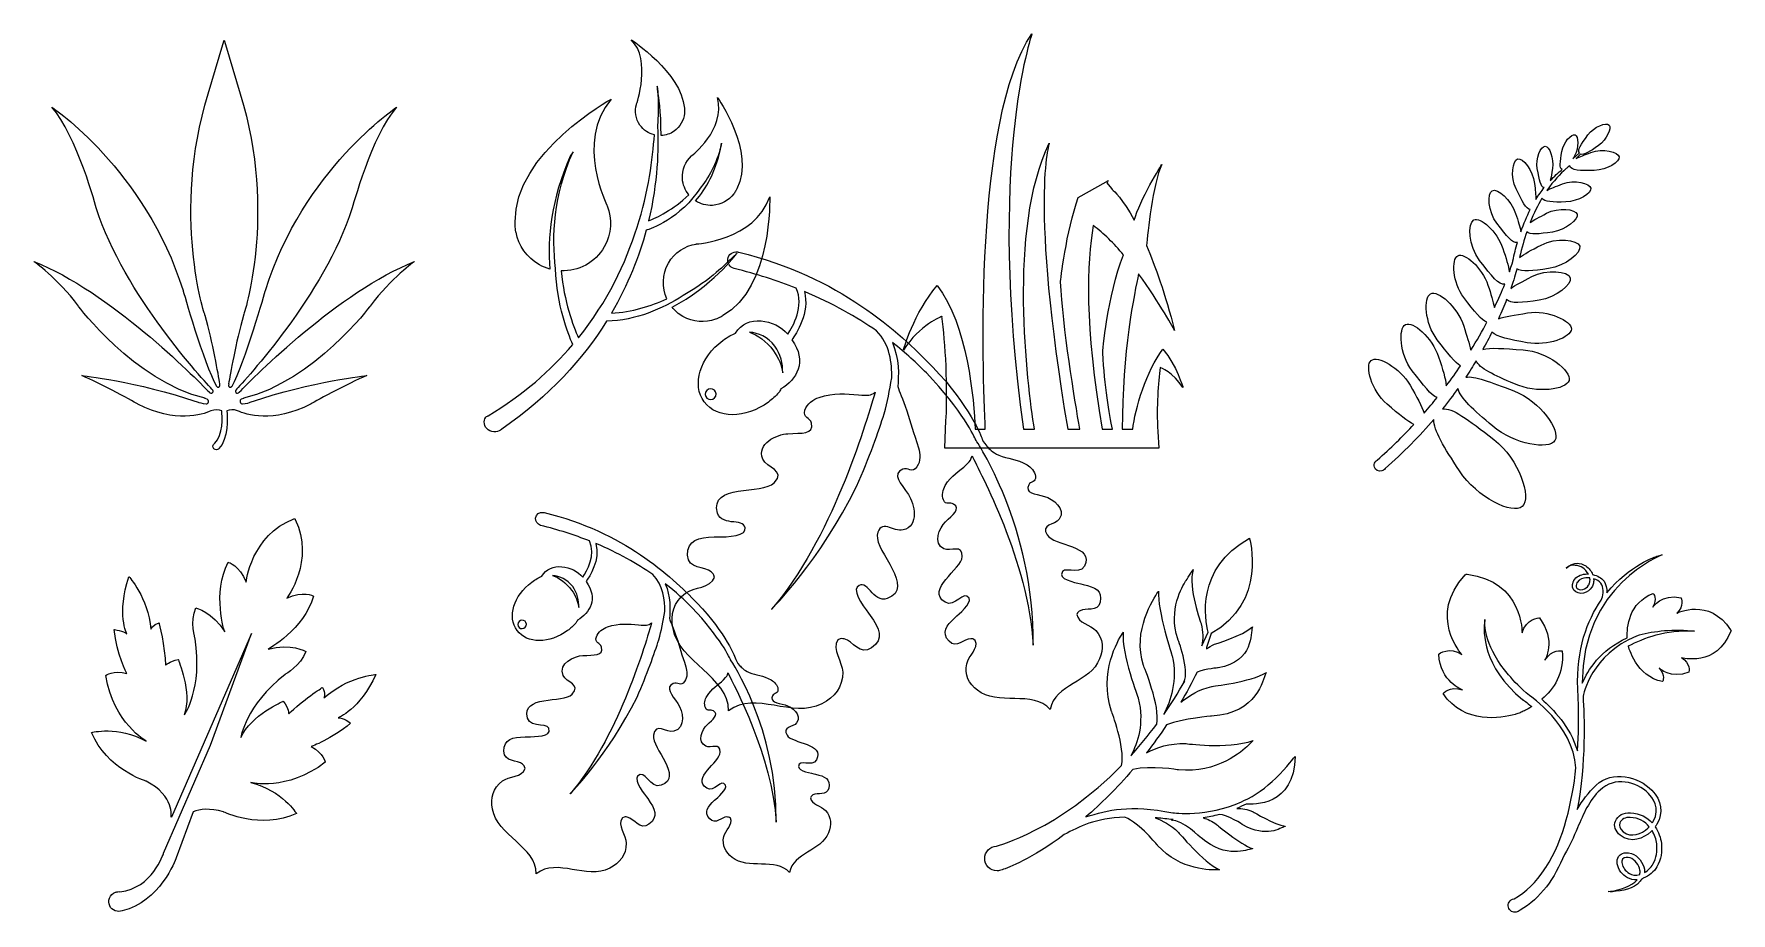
# Model space of a CAD drawing. Header units: centimetres. Extents: x -10.6 to 10.6, y -5.5 to 5.5.
import ezdxf

# ---------------------------------------------------------------- set-up
doc = ezdxf.new("R2010")
doc.units = ezdxf.units.CM
doc.header["$MEASUREMENT"] = 0
doc.layers.add('Layer 1', color=7, linetype='Continuous')

msp = doc.modelspace()

# ---------------------------------------------------------------- linework, layer by layer
at = {"layer": 'Layer 1'}
for points, knots in [([(-8.00615, 1.01122), (-8.00615, 1.01122), (-8.0062, 1.01127), (-8.0062, 1.01127), (-8.0062, 1.01127), (-8.0062, 1.01127), (-8.00662, 1.01085), (-8.00718, 1.01021), (-8.00718, 1.01021), (-8.00885, 1.00849), (-8.01065, 1.00656), (-8.01218, 1.00508), (-8.01218, 1.00508), (-8.02004, 0.99796), (-8.03501, 0.98936), (-8.05028, 1.0054), (-8.05028, 1.0054), (-8.05028, 1.0054), (-8.06396, 1.0153), (-8.05301, 1.03448), (-8.05301, 1.03448), (-7.94292, 1.15095), (-6.94607, 2.2246), (-6.60513, 3.29302), (-6.60513, 3.29302), (-6.60513, 3.29302), (-6.35666, 4.21396), (-6.04943, 4.55662), (-6.04943, 4.55662), (-6.04943, 4.55662), (-7.21193, 3.77943), (-7.68194, 2.27607), (-7.68194, 2.27607), (-7.68194, 2.27607), (-7.94142, 1.36389), (-8.09847, 1.08365), (-8.09847, 1.08365), (-8.10421, 1.07566), (-8.11543, 1.06349), (-8.12575, 1.07103), (-8.12575, 1.07103), (-8.12575, 1.07103), (-8.14927, 1.0769), (-8.13948, 1.11315), (-8.13948, 1.11315), (-8.13948, 1.11315), (-8.14049, 1.11347), (-8.14049, 1.11347), (-8.14049, 1.11347), (-8.12292, 1.21806), (-8.05029, 1.63494), (-7.95615, 1.96366), (-7.95615, 1.96366), (-7.95615, 1.96366), (-7.53308, 3.21847), (-7.99592, 4.72424), (-7.99592, 4.72424), (-7.99592, 4.72424), (-8.17934, 5.33907), (-8.17934, 5.33907), (-8.17934, 5.33907), (-8.17934, 5.33907), (-8.19535, 5.39289), (-8.19535, 5.39289), (-8.19535, 5.39289), (-8.19535, 5.39289), (-8.21136, 5.33907), (-8.21136, 5.33907), (-8.21136, 5.33907), (-8.21136, 5.33907), (-8.39482, 4.72426), (-8.39482, 4.72426), (-8.39482, 4.72426), (-8.8576, 3.21849), (-8.43448, 1.96368), (-8.43448, 1.96368), (-8.43448, 1.96368), (-8.34039, 1.63499), (-8.26779, 1.2179), (-8.25028, 1.11336), (-8.25028, 1.11336), (-8.25028, 1.11336), (-8.25107, 1.11317), (-8.25107, 1.11317), (-8.25107, 1.11317), (-8.24131, 1.07692), (-8.26475, 1.07105), (-8.26475, 1.07105), (-8.26475, 1.07105), (-8.27552, 1.06319), (-8.28727, 1.07669), (-8.29282, 1.0846), (-8.29282, 1.0846), (-8.44982, 1.36596), (-8.70872, 2.2761), (-8.70872, 2.2761), (-8.70872, 2.2761), (-9.17873, 3.77945), (-10.34133, 4.55664), (-10.34133, 4.55664), (-10.34133, 4.55664), (-10.03404, 4.21398), (-9.78544, 3.29304), (-9.78544, 3.29304), (-9.78544, 3.29304), (-9.444, 2.22259), (-8.44421, 1.14708), (-8.33714, 1.03395), (-8.33714, 1.03395), (-8.32674, 1.01509), (-8.34024, 1.00543), (-8.34024, 1.00543), (-8.34024, 1.00543), (-8.35707, 0.98781), (-8.37345, 0.99993), (-8.38062, 1.0071), (-8.38062, 1.0071), (-8.38062, 1.0071), (-8.38062, 1.0071), (-8.38062, 1.0071), (-8.38062, 1.0071), (-8.38297, 1.00945), (-8.38432, 1.01131), (-8.38432, 1.01131), (-8.38432, 1.01131), (-8.38432, 1.01131), (-8.38445, 1.01107), (-8.38445, 1.01107), (-8.38445, 1.01107), (-8.56309, 1.19519), (-9.62852, 2.26717), (-10.5648, 2.6355), (-10.5648, 2.6355), (-10.5648, 2.6355), (-10.27632, 2.43442), (-10.0119, 2.08056), (-10.0119, 2.08056), (-10.0119, 2.08056), (-9.32234, 1.14886), (-8.43451, 0.93198), (-8.43451, 0.93198), (-8.43451, 0.93198), (-8.43525, 0.93092), (-8.43525, 0.93092), (-8.43525, 0.93092), (-8.38329, 0.92214), (-8.39313, 0.88986), (-8.39313, 0.88986), (-8.39313, 0.88986), (-8.39617, 0.86782), (-8.4108, 0.86226), (-8.42128, 0.86115), (-8.42128, 0.86115), (-8.46928, 0.86623), (-8.51912, 0.88211), (-8.51912, 0.88211), (-8.51912, 0.88211), (-9.30115, 1.1505), (-9.9702, 1.21519), (-9.9702, 1.21519), (-9.9702, 1.21519), (-9.74475, 1.12327), (-9.27088, 0.86102), (-9.27088, 0.86102), (-9.27088, 0.86102), (-8.80191, 0.61676), (-8.46684, 0.7282), (-8.3628, 0.77516), (-8.3628, 0.77516), (-8.31277, 0.79675), (-8.26297, 0.78926), (-8.22691, 0.77738), (-8.22691, 0.77738), (-8.22098, 0.71367), (-8.20545, 0.46718), (-8.31229, 0.37341), (-8.31229, 0.37341), (-8.31229, 0.37341), (-8.31224, 0.37328), (-8.31224, 0.37328), (-8.31224, 0.37328), (-8.32647, 0.36629), (-8.33642, 0.3518), (-8.33642, 0.33481), (-8.33642, 0.33481), (-8.33642, 0.31108), (-8.31724, 0.29189), (-8.29348, 0.29189), (-8.29348, 0.29189), (-8.28433, 0.29189), (-8.27581, 0.29485), (-8.26893, 0.29975), (-8.26893, 0.29975), (-8.26893, 0.29975), (-8.26893, 0.29954), (-8.26893, 0.29954), (-8.26893, 0.29954), (-8.26827, 0.3001), (-8.26795, 0.30055), (-8.26745, 0.301), (-8.26745, 0.301), (-8.26499, 0.30291), (-8.26282, 0.305), (-8.26078, 0.30735), (-8.26078, 0.30735), (-8.14203, 0.42414), (-8.15638, 0.69586), (-8.16362, 0.77738), (-8.16362, 0.77738), (-8.12793, 0.78918), (-8.07858, 0.79662), (-8.02903, 0.77566), (-8.02903, 0.77566), (-7.92642, 0.72888), (-7.59048, 0.61601), (-7.11984, 0.86101), (-7.11984, 0.86101), (-7.11984, 0.86101), (-6.64605, 1.12327), (-6.42065, 1.21518), (-6.42065, 1.21518), (-6.42065, 1.21518), (-7.0896, 1.15049), (-7.87168, 0.8821), (-7.87168, 0.8821), (-7.87168, 0.8821), (-7.92161, 0.8662), (-7.96947, 0.86114), (-7.96947, 0.86114), (-7.97992, 0.8623), (-7.99453, 0.86781), (-7.99757, 0.88985), (-7.99757, 0.88985), (-7.99757, 0.88985), (-8.00733, 0.92213), (-7.9555, 0.93091), (-7.9555, 0.93091), (-7.9555, 0.93091), (-7.95606, 0.93207), (-7.95606, 0.93207), (-7.95606, 0.93207), (-7.06841, 1.14887), (-6.37891, 2.08052), (-6.37891, 2.08052), (-6.37891, 2.08052), (-6.11449, 2.43437), (-5.82606, 2.63546), (-5.82606, 2.63546), (-5.82606, 2.63546), (-6.76197, 2.26736), (-7.82729, 1.19556), (-8.00615, 1.01122)], [0, 0, 0, 0, 0.015625, 0.015625, 0.015625, 0.015625, 0.03125, 0.03125, 0.03125, 0.03125, 0.046875, 0.046875, 0.046875, 0.046875, 0.0625, 0.0625, 0.0625, 0.0625, 0.078125, 0.078125, 0.078125, 0.078125, 0.09375, 0.09375, 0.09375, 0.09375, 0.109375, 0.109375, 0.109375, 0.109375, 0.125, 0.125, 0.125, 0.125, 0.140625, 0.140625, 0.140625, 0.140625, 0.15625, 0.15625, 0.15625, 0.15625, 0.171875, 0.171875, 0.171875, 0.171875, 0.1875, 0.1875, 0.1875, 0.1875, 0.203125, 0.203125, 0.203125, 0.203125, 0.21875, 0.21875, 0.21875, 0.21875, 0.234375, 0.234375, 0.234375, 0.234375, 0.25, 0.25, 0.25, 0.25, 0.265625, 0.265625, 0.265625, 0.265625, 0.28125, 0.28125, 0.28125, 0.28125, 0.296875, 0.296875, 0.296875, 0.296875, 0.3125, 0.3125, 0.3125, 0.3125, 0.328125, 0.328125, 0.328125, 0.328125, 0.34375, 0.34375, 0.34375, 0.34375, 0.359375, 0.359375, 0.359375, 0.359375, 0.375, 0.375, 0.375, 0.375, 0.390625, 0.390625, 0.390625, 0.390625, 0.40625, 0.40625, 0.40625, 0.40625, 0.421875, 0.421875, 0.421875, 0.421875, 0.4375, 0.4375, 0.4375, 0.4375, 0.453125, 0.453125, 0.453125, 0.453125, 0.46875, 0.46875, 0.46875, 0.46875, 0.484375, 0.484375, 0.484375, 0.484375, 0.5, 0.5, 0.5, 0.5, 0.515625, 0.515625, 0.515625, 0.515625, 0.53125, 0.53125, 0.53125, 0.53125, 0.546875, 0.546875, 0.546875, 0.546875, 0.5625, 0.5625, 0.5625, 0.5625, 0.578125, 0.578125, 0.578125, 0.578125, 0.59375, 0.59375, 0.59375, 0.59375, 0.609375, 0.609375, 0.609375, 0.609375, 0.625, 0.625, 0.625, 0.625, 0.640625, 0.640625, 0.640625, 0.640625, 0.65625, 0.65625, 0.65625, 0.65625, 0.671875, 0.671875, 0.671875, 0.671875, 0.6875, 0.6875, 0.6875, 0.6875, 0.703125, 0.703125, 0.703125, 0.703125, 0.71875, 0.71875, 0.71875, 0.71875, 0.734375, 0.734375, 0.734375, 0.734375, 0.75, 0.75, 0.75, 0.75, 0.765625, 0.765625, 0.765625, 0.765625, 0.78125, 0.78125, 0.78125, 0.78125, 0.796875, 0.796875, 0.796875, 0.796875, 0.8125, 0.8125, 0.8125, 0.8125, 0.828125, 0.828125, 0.828125, 0.828125, 0.84375, 0.84375, 0.84375, 0.84375, 0.859375, 0.859375, 0.859375, 0.859375, 0.875, 0.875, 0.875, 0.875, 0.890625, 0.890625, 0.890625, 0.890625, 0.90625, 0.90625, 0.90625, 0.90625, 0.921875, 0.921875, 0.921875, 0.921875, 0.9375, 0.9375, 0.9375, 0.9375, 0.953125, 0.953125, 0.953125, 0.953125, 0.96875, 0.96875, 0.96875, 0.96875, 1, 1, 1, 1]), ([(-1.40474, 3.43875), (-1.59463, 2.89659), (-2.32017, 2.85373), (-2.32017, 2.85373), (-2.32017, 2.85373), (-2.32017, 2.85373), (-2.3198, 2.85235), (-2.3198, 2.85235), (-2.3198, 2.85235), (-2.45958, 2.83015), (-2.58843, 2.74768), (-2.66463, 2.61576), (-2.66463, 2.61576), (-2.74665, 2.47423), (-2.74676, 2.30958), (-2.68342, 2.17176), (-2.68342, 2.17176), (-2.88329, 2.07979), (-3.11646, 2.00793), (-3.37459, 1.99147), (-3.37459, 1.99147), (-3.1656, 2.34707), (-3.02841, 2.69915), (-2.94112, 3.02493), (-2.94112, 3.02493), (-2.89233, 3.03983), (-2.51673, 3.16595), (-2.25807, 3.56436), (-2.25807, 3.56436), (-2.14612, 3.70626), (-2.05098, 3.88538), (-2.0033, 4.10993), (-2.0033, 4.10993), (-2.0033, 4.10993), (-2.01857, 4.03143), (-2.01857, 4.03143), (-2.01857, 4.03143), (-2.07813, 3.75184), (-2.1956, 3.54425), (-2.32649, 3.38987), (-2.32649, 3.38987), (-2.26574, 3.35116), (-2.19309, 3.32999), (-2.1157, 3.33452), (-2.1157, 3.33452), (-2.00722, 3.34103), (-1.913, 3.39559), (-1.85244, 3.47623), (-1.85244, 3.47623), (-1.85244, 3.47623), (-1.8522, 3.47599), (-1.8522, 3.47599), (-1.8522, 3.47599), (-1.85183, 3.47686), (-1.85141, 3.4776), (-1.85085, 3.4784), (-1.85085, 3.4784), (-1.84127, 3.49126), (-1.83291, 3.50507), (-1.82505, 3.51904), (-1.82505, 3.51904), (-1.82404, 3.52095), (-1.82312, 3.52288), (-1.82219, 3.52478), (-1.82219, 3.52478), (-1.81928, 3.53042), (-1.81613, 3.53605), (-1.81346, 3.54187), (-1.81346, 3.54187), (-1.57806, 4.00484), (-2.0537, 4.67812), (-2.0537, 4.67812), (-2.0537, 4.67812), (-1.9512, 4.27064), (-2.37676, 3.95216), (-2.37676, 3.95216), (-2.37676, 3.95216), (-2.37676, 3.95216), (-2.37615, 3.9516), (-2.37615, 3.9516), (-2.37615, 3.9516), (-2.45254, 3.88178), (-2.49788, 3.77959), (-2.49127, 3.66826), (-2.49127, 3.66826), (-2.48675, 3.59156), (-2.45706, 3.52308), (-2.41208, 3.46765), (-2.41208, 3.46765), (-2.60401, 3.27956), (-2.81216, 3.18071), (-2.91243, 3.14057), (-2.91243, 3.14057), (-2.79675, 3.62613), (-2.78736, 4.04325), (-2.80091, 4.31003), (-2.80091, 4.31003), (-2.78662, 4.54352), (-2.79416, 4.71188), (-2.80035, 4.78353), (-2.80035, 4.78353), (-2.80035, 4.78353), (-2.80456, 4.82084), (-2.80456, 4.82084), (-2.80456, 4.82084), (-2.80355, 4.81557), (-2.80197, 4.80184), (-2.80035, 4.78353), (-2.80035, 4.78353), (-2.80035, 4.78353), (-2.79281, 4.71535), (-2.79281, 4.71535), (-2.79281, 4.71535), (-2.79125, 4.70823), (-2.75601, 4.51421), (-2.75638, 4.20412), (-2.75638, 4.20412), (-2.70021, 4.20647), (-2.64417, 4.22373), (-2.59488, 4.25825), (-2.59488, 4.25825), (-2.51831, 4.31175), (-2.47397, 4.39388), (-2.46603, 4.4801), (-2.46603, 4.4801), (-2.46603, 4.4801), (-2.4658, 4.48012), (-2.4658, 4.48012), (-2.4658, 4.48012), (-2.4658, 4.48081), (-2.4658, 4.4816), (-2.4658, 4.48234), (-2.4658, 4.48234), (-2.46464, 4.49607), (-2.46469, 4.50991), (-2.46524, 4.52359), (-2.46524, 4.52359), (-2.46537, 4.52539), (-2.46561, 4.52719), (-2.46561, 4.52904), (-2.46561, 4.52904), (-2.46617, 4.53454), (-2.46627, 4.54005), (-2.46704, 4.54555), (-2.46704, 4.54555), (-2.50292, 4.98955), (-3.129, 5.39709), (-3.129, 5.39709), (-3.129, 5.39709), (-2.871, 5.14547), (-3.06312, 4.59231), (-3.06312, 4.59231), (-3.06312, 4.59231), (-3.06312, 4.59231), (-3.06225, 4.59212), (-3.06225, 4.59212), (-3.06225, 4.59212), (-3.08667, 4.50682), (-3.07394, 4.4117), (-3.0192, 4.33333), (-3.0192, 4.33333), (-2.97486, 4.26999), (-2.91035, 4.23078), (-2.84063, 4.21427), (-2.84063, 4.21427), (-2.8778, 3.61311), (-3.06047, 2.58616), (-3.78527, 1.68456), (-3.78527, 1.68456), (-3.85343, 1.83773), (-3.96378, 2.13435), (-4.00194, 2.5199), (-4.00194, 2.5199), (-3.7875, 2.51223), (-3.57633, 2.61954), (-3.46338, 2.81914), (-3.46338, 2.81914), (-3.37189, 2.98151), (-3.3649, 3.16826), (-3.42832, 3.32912), (-3.42832, 3.32912), (-3.42832, 3.32912), (-3.4266, 3.32949), (-3.4266, 3.32949), (-3.4266, 3.32949), (-3.4266, 3.32949), (-3.83149, 4.12012), (-3.37829, 4.65627), (-3.37829, 4.65627), (-3.37829, 4.65627), (-4.58691, 3.99518), (-4.57355, 3.12761), (-4.57355, 3.12761), (-4.57381, 3.11692), (-4.57355, 3.10621), (-4.57313, 3.09533), (-4.57313, 3.09533), (-4.573, 3.09186), (-4.57313, 3.08834), (-4.573, 3.08475), (-4.573, 3.08475), (-4.57157, 3.05797), (-4.56906, 3.0313), (-4.56416, 3.00482), (-4.56416, 3.00482), (-4.5639, 3.00347), (-4.5639, 3.0018), (-4.56371, 3.00024), (-4.56371, 3.00024), (-4.56371, 3.00024), (-4.56297, 3.00043), (-4.56297, 3.00043), (-4.56297, 3.00043), (-4.53148, 2.83485), (-4.43055, 2.68394), (-4.27233, 2.59443), (-4.27233, 2.59443), (-4.23034, 2.57056), (-4.18653, 2.55329), (-4.14218, 2.54069), (-4.14218, 2.54069), (-4.17144, 2.92764), (-4.12535, 3.41133), (-3.88829, 3.94557), (-3.88829, 3.94557), (-3.88829, 3.94557), (-3.85241, 4.0015), (-3.85241, 4.0015), (-3.85241, 4.0015), (-4.09442, 3.45633), (-4.12025, 2.94917), (-4.07093, 2.54693), (-4.07093, 2.54693), (-4.05244, 2.08698), (-3.92321, 1.74916), (-3.85556, 1.60149), (-3.85556, 1.60149), (-4.12938, 1.27899), (-4.47421, 0.9749), (-4.91127, 0.71569), (-4.91127, 0.71569), (-4.90799, 0.71656), (-4.92759, 0.70519), (-4.94064, 0.69757), (-4.94064, 0.69757), (-4.94064, 0.69757), (-4.93836, 0.69601), (-4.93836, 0.69601), (-4.93836, 0.69601), (-4.97448, 0.6527), (-4.96172, 0.5783), (-4.90873, 0.53747), (-4.90873, 0.53747), (-4.85565, 0.49664), (-4.7685, 0.51625), (-4.74241, 0.5452), (-4.74241, 0.5452), (-4.74241, 0.5452), (-4.74222, 0.54515), (-4.74222, 0.54515), (-4.74222, 0.54515), (-4.74172, 0.5456), (-4.74111, 0.54608), (-4.74042, 0.54653), (-4.74042, 0.54653), (-4.74029, 0.54672), (-4.73992, 0.54677), (-4.73968, 0.54695), (-4.73968, 0.54695), (-4.73968, 0.54708), (-4.73968, 0.54708), (-4.73968, 0.54714), (-4.73968, 0.54714), (-4.14217, 0.96254), (-3.72516, 1.42775), (-3.43505, 1.89091), (-3.43505, 1.89091), (-3.06561, 1.9039), (-2.74025, 2.0445), (-2.48207, 2.21164), (-2.48207, 2.21164), (-2.1334, 2.40561), (-1.92155, 2.63534), (-1.91761, 2.64021), (-1.91761, 2.64021), (-1.91761, 2.64021), (-1.80881, 2.73842), (-1.80881, 2.73842), (-1.80881, 2.73842), (-1.82781, 2.7136), (-2.13464, 2.32165), (-2.61873, 2.06551), (-2.61873, 2.06551), (-2.58275, 2.02154), (-2.53943, 1.98227), (-2.48728, 1.95206), (-2.48728, 1.95206), (-2.35856, 1.87771), (-2.21005, 1.86906), (-2.08017, 1.91557), (-2.08017, 1.91557), (-2.08017, 1.91557), (-2.08012, 1.91507), (-2.08012, 1.91507), (-2.08012, 1.91507), (-2.07888, 1.91557), (-2.07777, 1.91618), (-2.07665, 1.91679), (-2.07665, 1.91679), (-2.05599, 1.92428), (-2.03614, 1.93356), (-2.01664, 1.9438), (-2.01664, 1.9438), (-2.01418, 1.9451), (-2.01164, 1.94658), (-2.00897, 1.94787), (-2.00897, 1.94787), (-2.0014, 1.95226), (-1.99362, 1.95634), (-1.98622, 1.96105), (-1.98622, 1.96105), (-1.36886, 2.31215), (-1.40474, 3.43875), (-1.40474, 3.43875)], [0, 0, 0, 0, 0.01219512, 0.01219512, 0.01219512, 0.01219512, 0.02439024, 0.02439024, 0.02439024, 0.02439024, 0.03658537, 0.03658537, 0.03658537, 0.03658537, 0.04878049, 0.04878049, 0.04878049, 0.04878049, 0.06097561, 0.06097561, 0.06097561, 0.06097561, 0.07317073, 0.07317073, 0.07317073, 0.07317073, 0.08536585, 0.08536585, 0.08536585, 0.08536585, 0.09756098, 0.09756098, 0.09756098, 0.09756098, 0.1097561, 0.1097561, 0.1097561, 0.1097561, 0.12195122, 0.12195122, 0.12195122, 0.12195122, 0.13414634, 0.13414634, 0.13414634, 0.13414634, 0.14634146, 0.14634146, 0.14634146, 0.14634146, 0.15853659, 0.15853659, 0.15853659, 0.15853659, 0.17073171, 0.17073171, 0.17073171, 0.17073171, 0.18292683, 0.18292683, 0.18292683, 0.18292683, 0.19512195, 0.19512195, 0.19512195, 0.19512195, 0.20731707, 0.20731707, 0.20731707, 0.20731707, 0.2195122, 0.2195122, 0.2195122, 0.2195122, 0.23170732, 0.23170732, 0.23170732, 0.23170732, 0.24390244, 0.24390244, 0.24390244, 0.24390244, 0.25609756, 0.25609756, 0.25609756, 0.25609756, 0.26829268, 0.26829268, 0.26829268, 0.26829268, 0.2804878, 0.2804878, 0.2804878, 0.2804878, 0.29268293, 0.29268293, 0.29268293, 0.29268293, 0.30487805, 0.30487805, 0.30487805, 0.30487805, 0.31707317, 0.31707317, 0.31707317, 0.31707317, 0.32926829, 0.32926829, 0.32926829, 0.32926829, 0.34146341, 0.34146341, 0.34146341, 0.34146341, 0.35365854, 0.35365854, 0.35365854, 0.35365854, 0.36585366, 0.36585366, 0.36585366, 0.36585366, 0.37804878, 0.37804878, 0.37804878, 0.37804878, 0.3902439, 0.3902439, 0.3902439, 0.3902439, 0.40243902, 0.40243902, 0.40243902, 0.40243902, 0.41463415, 0.41463415, 0.41463415, 0.41463415, 0.42682927, 0.42682927, 0.42682927, 0.42682927, 0.43902439, 0.43902439, 0.43902439, 0.43902439, 0.45121951, 0.45121951, 0.45121951, 0.45121951, 0.46341463, 0.46341463, 0.46341463, 0.46341463, 0.47560976, 0.47560976, 0.47560976, 0.47560976, 0.48780488, 0.48780488, 0.48780488, 0.48780488, 0.5, 0.5, 0.5, 0.5, 0.51219512, 0.51219512, 0.51219512, 0.51219512, 0.52439024, 0.52439024, 0.52439024, 0.52439024, 0.53658537, 0.53658537, 0.53658537, 0.53658537, 0.54878049, 0.54878049, 0.54878049, 0.54878049, 0.56097561, 0.56097561, 0.56097561, 0.56097561, 0.57317073, 0.57317073, 0.57317073, 0.57317073, 0.58536585, 0.58536585, 0.58536585, 0.58536585, 0.59756098, 0.59756098, 0.59756098, 0.59756098, 0.6097561, 0.6097561, 0.6097561, 0.6097561, 0.62195122, 0.62195122, 0.62195122, 0.62195122, 0.63414634, 0.63414634, 0.63414634, 0.63414634, 0.64634146, 0.64634146, 0.64634146, 0.64634146, 0.65853659, 0.65853659, 0.65853659, 0.65853659, 0.67073171, 0.67073171, 0.67073171, 0.67073171, 0.68292683, 0.68292683, 0.68292683, 0.68292683, 0.69512195, 0.69512195, 0.69512195, 0.69512195, 0.70731707, 0.70731707, 0.70731707, 0.70731707, 0.7195122, 0.7195122, 0.7195122, 0.7195122, 0.73170732, 0.73170732, 0.73170732, 0.73170732, 0.74390244, 0.74390244, 0.74390244, 0.74390244, 0.75609756, 0.75609756, 0.75609756, 0.75609756, 0.76829268, 0.76829268, 0.76829268, 0.76829268, 0.7804878, 0.7804878, 0.7804878, 0.7804878, 0.79268293, 0.79268293, 0.79268293, 0.79268293, 0.80487805, 0.80487805, 0.80487805, 0.80487805, 0.81707317, 0.81707317, 0.81707317, 0.81707317, 0.82926829, 0.82926829, 0.82926829, 0.82926829, 0.84146341, 0.84146341, 0.84146341, 0.84146341, 0.85365854, 0.85365854, 0.85365854, 0.85365854, 0.86585366, 0.86585366, 0.86585366, 0.86585366, 0.87804878, 0.87804878, 0.87804878, 0.87804878, 0.8902439, 0.8902439, 0.8902439, 0.8902439, 0.90243902, 0.90243902, 0.90243902, 0.90243902, 0.91463415, 0.91463415, 0.91463415, 0.91463415, 0.92682927, 0.92682927, 0.92682927, 0.92682927, 0.93902439, 0.93902439, 0.93902439, 0.93902439, 0.95121951, 0.95121951, 0.95121951, 0.95121951, 0.96341463, 0.96341463, 0.96341463, 0.96341463, 0.97560976, 0.97560976, 0.97560976, 0.97560976, 1, 1, 1, 1]), ([(3.4919, 1.54325), (3.28743, 1.27883), (3.13953, 0.79538), (3.1173, 0.5459), (3.1173, 0.5459), (3.1173, 0.5459), (2.98507, 0.5459), (2.98507, 0.5459), (2.98507, 0.5459), (2.98303, 1.49478), (3.1398, 2.2663), (3.18803, 2.48085), (3.18803, 2.48085), (3.44962, 2.12525), (3.63713, 1.77661), (3.63713, 1.77661), (3.63713, 1.77661), (3.51704, 2.23516), (3.39641, 2.57777), (3.28703, 2.83312), (3.28703, 2.83312), (3.30174, 2.98787), (3.36569, 3.60128), (3.47732, 3.84518), (3.47732, 3.84518), (3.47732, 3.84518), (3.19792, 3.39171), (3.1354, 3.14925), (3.1354, 3.14925), (2.98922, 3.41828), (2.88296, 3.5134), (2.85936, 3.53266), (2.85936, 3.53266), (2.85719, 3.53438), (2.81287, 3.59082), (2.79306, 3.61603), (2.79306, 3.61603), (2.80433, 3.635), (2.81132, 3.64405), (2.81132, 3.64405), (2.81132, 3.64405), (2.81132, 3.64405), (2.78338, 3.62833), (2.78338, 3.62833), (2.78338, 3.62833), (2.78338, 3.62833), (2.43794, 3.43399), (2.43794, 3.43399), (2.43794, 3.43399), (2.28617, 3.01381), (2.21609, 2.38359), (2.21609, 2.38359), (2.21609, 2.38359), (2.24371, 1.82373), (2.39384, 0.91073), (2.45676, 0.5459), (2.45676, 0.5459), (2.45676, 0.5459), (2.30599, 0.5459), (2.30599, 0.5459), (2.30599, 0.5459), (1.82866, 3.39036), (2.07612, 4.11092), (2.07612, 4.11092), (2.07612, 4.11092), (1.5587, 3.02925), (1.80365, 1.11033), (1.89131, 0.5459), (1.89131, 0.5459), (1.89131, 0.5459), (1.75529, 0.5459), (1.75529, 0.5459), (1.75529, 0.5459), (1.29443, 3.84407), (1.85966, 5.46916), (1.85966, 5.46916), (1.85966, 5.46916), (1.13679, 4.42387), (1.2453, 1.2608), (1.27996, 0.5459), (1.27996, 0.5459), (1.27996, 0.5459), (1.15484, 0.5459), (1.15484, 0.5459), (1.15484, 0.5459), (1.13809, 0.91658), (1.05869, 1.84847), (0.68089, 2.33689), (0.68089, 2.33689), (0.38913, 1.99836), (0.26073, 1.53145), (0.26073, 1.53145), (0.26073, 1.53145), (0.45914, 1.8466), (0.73923, 1.95169), (0.73923, 1.95169), (0.73923, 1.95169), (0.73923, 1.95246), (0.73918, 1.95322), (0.73918, 1.95399), (0.73918, 1.95399), (0.78046, 1.61979), (0.8208, 1.10224), (0.78469, 0.5459), (0.78469, 0.5459), (0.78469, 0.5459), (0.78469, 0.5459), (0.78469, 0.5459), (0.78469, 0.5459), (0.78469, 0.5459), (0.77437, 0.31071), (0.77437, 0.31071), (0.77437, 0.31071), (0.77437, 0.31071), (3.4406, 0.31071), (3.4406, 0.31071), (3.4406, 0.31071), (3.4406, 0.31071), (3.42692, 0.51944), (3.42692, 0.51944), (3.42692, 0.51944), (3.42692, 0.51944), (3.42692, 0.51944), (3.42692, 0.51944), (3.42692, 0.51944), (3.40975, 0.83485), (3.4338, 1.12547), (3.45732, 1.31602), (3.45732, 1.31602), (3.45732, 1.31562), (3.45729, 1.31525), (3.45729, 1.31488), (3.45729, 1.31488), (3.45729, 1.31488), (3.62329, 1.2526), (3.74095, 1.06577), (3.74095, 1.06577), (3.74098, 1.06578), (3.66481, 1.34264), (3.4919, 1.54325)], [0, 0, 0, 0, 0.02777778, 0.02777778, 0.02777778, 0.02777778, 0.05555556, 0.05555556, 0.05555556, 0.05555556, 0.08333333, 0.08333333, 0.08333333, 0.08333333, 0.11111111, 0.11111111, 0.11111111, 0.11111111, 0.13888889, 0.13888889, 0.13888889, 0.13888889, 0.16666667, 0.16666667, 0.16666667, 0.16666667, 0.19444444, 0.19444444, 0.19444444, 0.19444444, 0.22222222, 0.22222222, 0.22222222, 0.22222222, 0.25, 0.25, 0.25, 0.25, 0.27777778, 0.27777778, 0.27777778, 0.27777778, 0.30555556, 0.30555556, 0.30555556, 0.30555556, 0.33333333, 0.33333333, 0.33333333, 0.33333333, 0.36111111, 0.36111111, 0.36111111, 0.36111111, 0.38888889, 0.38888889, 0.38888889, 0.38888889, 0.41666667, 0.41666667, 0.41666667, 0.41666667, 0.44444444, 0.44444444, 0.44444444, 0.44444444, 0.47222222, 0.47222222, 0.47222222, 0.47222222, 0.5, 0.5, 0.5, 0.5, 0.52777778, 0.52777778, 0.52777778, 0.52777778, 0.55555556, 0.55555556, 0.55555556, 0.55555556, 0.58333333, 0.58333333, 0.58333333, 0.58333333, 0.61111111, 0.61111111, 0.61111111, 0.61111111, 0.63888889, 0.63888889, 0.63888889, 0.63888889, 0.66666667, 0.66666667, 0.66666667, 0.66666667, 0.69444444, 0.69444444, 0.69444444, 0.69444444, 0.72222222, 0.72222222, 0.72222222, 0.72222222, 0.75, 0.75, 0.75, 0.75, 0.77777778, 0.77777778, 0.77777778, 0.77777778, 0.80555556, 0.80555556, 0.80555556, 0.80555556, 0.83333333, 0.83333333, 0.83333333, 0.83333333, 0.86111111, 0.86111111, 0.86111111, 0.86111111, 0.88888889, 0.88888889, 0.88888889, 0.88888889, 0.91666667, 0.91666667, 0.91666667, 0.91666667, 0.94444444, 0.94444444, 0.94444444, 0.94444444, 1, 1, 1, 1]), ([(9.17248, 3.93902), (9.16086, 4.00093), (8.96894, 4.04925), (8.82016, 3.99284), (8.82016, 3.99284), (8.74113, 3.96289), (8.68017, 3.93958), (8.63617, 3.9177), (8.63617, 3.9177), (8.63617, 3.9177), (8.69144, 3.97371), (8.69144, 3.97371), (8.69144, 3.97371), (8.73142, 3.95535), (8.80635, 4.00363), (8.91263, 4.07872), (8.91263, 4.07872), (9.01841, 4.15344), (9.08186, 4.29774), (9.04611, 4.33455), (9.04611, 4.33455), (9.01026, 4.37117), (8.85834, 4.31717), (8.78293, 4.2116), (8.78293, 4.2116), (8.69514, 4.08854), (8.64908, 4.02449), (8.67593, 3.98686), (8.67593, 3.98686), (8.67593, 3.98686), (8.59573, 3.91212), (8.59573, 3.91212), (8.59573, 3.91212), (8.60258, 3.92445), (8.60957, 3.93736), (8.61692, 3.95093), (8.61692, 3.95093), (8.67277, 4.05465), (8.66592, 4.19773), (8.62205, 4.21319), (8.62205, 4.21319), (8.578, 4.22854), (8.47632, 4.12302), (8.45777, 4.00652), (8.45777, 4.00652), (8.43597, 3.87029), (8.42438, 3.79943), (8.46216, 3.78017), (8.46216, 3.78017), (8.41395, 3.7427), (8.36334, 3.69722), (8.31227, 3.64208), (8.31227, 3.64208), (8.32309, 3.68156), (8.33203, 3.73212), (8.34148, 3.79202), (8.34148, 3.79202), (8.36172, 3.92204), (8.30163, 4.07026), (8.24943, 4.07026), (8.24943, 4.07026), (8.19741, 4.07007), (8.12931, 3.92133), (8.15288, 3.79168), (8.15288, 3.79168), (8.17987, 3.64351), (8.19402, 3.56483), (8.23831, 3.55543), (8.23831, 3.55543), (8.20341, 3.51106), (8.16875, 3.46182), (8.13507, 3.4071), (8.13507, 3.4071), (8.13486, 3.45999), (8.12777, 3.52701), (8.11763, 3.60668), (8.11763, 3.60668), (8.09646, 3.77183), (7.97102, 3.9309), (7.90768, 3.91249), (7.90768, 3.91249), (7.84458, 3.89394), (7.81428, 3.68902), (7.88855, 3.53982), (7.88855, 3.53982), (7.96814, 3.38009), (8.01238, 3.2895), (8.06471, 3.2818), (8.06471, 3.2818), (8.02269, 3.19983), (7.98319, 3.10773), (7.94737, 3.00478), (7.94737, 3.00478), (7.9371, 3.06407), (7.91337, 3.14046), (7.88294, 3.23187), (7.88294, 3.23187), (7.82505, 3.40581), (7.65569, 3.55072), (7.59132, 3.51751), (7.59132, 3.51751), (7.52705, 3.48399), (7.53793, 3.25637), (7.64998, 3.11095), (7.64998, 3.11095), (7.77717, 2.94617), (7.84485, 2.85793), (7.90536, 2.87275), (7.90536, 2.87275), (7.88475, 2.80137), (7.86567, 2.72585), (7.84898, 2.64481), (7.84898, 2.64481), (7.84853, 2.64211), (7.8352, 2.59245), (7.80487, 2.50614), (7.80487, 2.50614), (7.79341, 2.58091), (7.76246, 2.68), (7.72298, 2.79893), (7.72298, 2.79893), (7.65104, 3.01443), (7.4413, 3.19411), (7.36156, 3.15273), (7.36156, 3.15273), (7.28181, 3.11122), (7.29539, 2.82917), (7.43411, 2.64904), (7.43411, 2.64904), (7.5891, 2.44809), (7.67279, 2.339), (7.74693, 2.35289), (7.74693, 2.35289), (7.71365, 2.2701), (7.67102, 2.17194), (7.61795, 2.0619), (7.61795, 2.0619), (7.60374, 2.13625), (7.57477, 2.22965), (7.53783, 2.3408), (7.53783, 2.3408), (7.46335, 2.56403), (7.24618, 2.75016), (7.16342, 2.7073), (7.16342, 2.7073), (7.08098, 2.66436), (7.09495, 2.37218), (7.23864, 2.18549), (7.23864, 2.18549), (7.37419, 2.00983), (7.45708, 1.9012), (7.52582, 1.88005), (7.52582, 1.88005), (7.46788, 1.77075), (7.40078, 1.65322), (7.32344, 1.52948), (7.32344, 1.52948), (7.30749, 1.61052), (7.27619, 1.71146), (7.23637, 1.83124), (7.23637, 1.83124), (7.15459, 2.07685), (6.91546, 2.28148), (6.82449, 2.23441), (6.82449, 2.23441), (6.73368, 2.18716), (6.74908, 1.86563), (6.90725, 1.66029), (6.90725, 1.66029), (7.03949, 1.48895), (7.12627, 1.37531), (7.19697, 1.33557), (7.19697, 1.33557), (7.1421, 1.25492), (7.08286, 1.17237), (7.01941, 1.08842), (7.01941, 1.08842), (7.01031, 1.1761), (6.9734, 1.29707), (6.92363, 1.44667), (6.92363, 1.44667), (6.84161, 1.69215), (6.60266, 1.89702), (6.5117, 1.8499), (6.5117, 1.8499), (6.42089, 1.8027), (6.43629, 1.48126), (6.59446, 1.27591), (6.59446, 1.27591), (6.74001, 1.08726), (6.83044, 0.96854), (6.90495, 0.94132), (6.90495, 0.94132), (6.85346, 0.87737), (6.79901, 0.81279), (6.74226, 0.74791), (6.74226, 0.74791), (6.71805, 0.83326), (6.65341, 0.94971), (6.56933, 1.09356), (6.56933, 1.09356), (6.43839, 1.31692), (6.16227, 1.46802), (6.08308, 1.40302), (6.08308, 1.40302), (6.004, 1.33812), (6.08538, 1.02681), (6.2825, 0.85845), (6.2825, 0.85845), (6.43538, 0.7282), (6.53957, 0.63861), (6.61566, 0.60694), (6.61566, 0.60694), (6.47826, 0.45904), (6.32668, 0.31018), (6.15973, 0.16307), (6.15973, 0.16307), (6.14991, 0.1577), (6.14179, 0.15016), (6.13555, 0.14137), (6.13555, 0.14137), (6.13433, 0.14039), (6.13327, 0.13939), (6.13208, 0.13827), (6.13208, 0.13827), (6.13208, 0.13827), (6.13301, 0.13766), (6.13301, 0.13766), (6.13301, 0.13766), (6.12182, 0.11999), (6.11788, 0.09784), (6.12444, 0.07644), (6.12444, 0.07644), (6.13624, 0.03731), (6.1777, 0.01527), (6.21678, 0.0271), (6.21678, 0.0271), (6.23379, 0.03237), (6.24731, 0.04324), (6.25641, 0.05673), (6.25641, 0.05673), (6.25641, 0.05673), (6.25691, 0.05633), (6.25691, 0.05633), (6.25691, 0.05633), (6.48927, 0.25871), (6.68982, 0.46546), (6.86381, 0.6695), (6.86381, 0.6695), (6.86095, 0.53581), (6.99311, 0.31903), (7.18226, 0.03037), (7.18226, 0.03037), (7.40395, -0.30798), (7.84663, -0.5216), (7.96482, -0.41424), (7.96482, -0.41424), (8.0833, -0.30674), (7.93161, 0.17276), (7.61097, 0.4193), (7.61097, 0.4193), (7.28429, 0.67052), (7.09392, 0.8185), (6.97097, 0.79903), (6.97097, 0.79903), (7.04013, 0.88518), (7.10482, 0.97053), (7.16467, 1.05462), (7.16467, 1.05462), (7.19023, 0.93982), (7.35885, 0.78728), (7.59705, 0.58596), (7.59705, 0.58596), (7.86965, 0.35535), (8.29812, 0.2859), (8.37122, 0.4067), (8.37122, 0.4067), (8.4444, 0.52743), (8.19527, 0.89528), (7.86187, 1.02321), (7.86187, 1.02321), (7.56022, 1.13889), (7.3699, 1.21294), (7.26158, 1.19498), (7.26158, 1.19498), (7.30751, 1.26385), (7.35064, 1.33166), (7.39072, 1.39792), (7.39072, 1.39792), (7.43221, 1.30643), (7.61276, 1.22081), (7.86705, 1.11061), (7.86705, 1.11061), (8.14804, 0.98888), (8.517, 1.03798), (8.54719, 1.15532), (8.54719, 1.15532), (8.57725, 1.2724), (8.28171, 1.51272), (7.97627, 1.53516), (7.97627, 1.53516), (7.73105, 1.55323), (7.56625, 1.56588), (7.47309, 1.53942), (7.47309, 1.53942), (7.51492, 1.61366), (7.55321, 1.68555), (7.58805, 1.75476), (7.58805, 1.75476), (7.65054, 1.69565), (7.809, 1.66231), (8.02477, 1.62398), (8.02477, 1.62398), (8.28023, 1.57852), (8.57484, 1.6911), (8.5768, 1.79366), (8.5768, 1.79366), (8.57865, 1.89621), (8.28814, 2.03663), (8.03181, 1.9953), (8.03181, 1.9953), (7.86864, 1.96908), (7.74794, 1.94998), (7.66912, 1.92328), (7.66912, 1.92328), (7.70833, 2.0089), (7.74204, 2.08872), (7.77072, 2.16178), (7.77072, 2.16178), (7.81763, 2.10661), (7.96416, 2.12244), (8.17537, 2.15424), (8.17537, 2.15424), (8.38791, 2.1861), (8.58931, 2.35255), (8.56357, 2.43359), (8.56357, 2.43359), (8.53796, 2.51463), (8.27274, 2.54776), (8.08253, 2.44769), (8.08253, 2.44769), (7.96519, 2.38586), (7.87729, 2.33985), (7.82202, 2.29894), (7.82202, 2.29894), (7.85904, 2.40358), (7.88391, 2.48706), (7.89933, 2.54426), (7.89933, 2.54426), (7.95579, 2.50198), (8.09576, 2.51748), (8.29216, 2.54704), (8.29216, 2.54704), (8.50467, 2.57898), (8.70602, 2.74548), (8.68041, 2.82639), (8.68041, 2.82639), (8.6548, 2.90743), (8.38953, 2.94056), (8.19932, 2.84044), (8.19932, 2.84044), (8.07716, 2.77607), (7.98763, 2.72892), (7.93294, 2.68682), (7.93294, 2.68682), (7.95898, 2.80342), (7.98879, 2.91005), (8.02165, 3.00638), (8.02165, 3.00638), (8.06062, 2.965), (8.17611, 2.97783), (8.34098, 3.00268), (8.34098, 3.00268), (8.50965, 3.02792), (8.66941, 3.15997), (8.64909, 3.22424), (8.64909, 3.22424), (8.62869, 3.28843), (8.41843, 3.31478), (8.26751, 3.23535), (8.26751, 3.23535), (8.17615, 3.18725), (8.10733, 3.15121), (8.06338, 3.11925), (8.06338, 3.11925), (8.10926, 3.23569), (8.15903, 3.33663), (8.21022, 3.42307), (8.21022, 3.42307), (8.23644, 3.37513), (8.34648, 3.37306), (8.50843, 3.37748), (8.50843, 3.37748), (8.66747, 3.38187), (8.83051, 3.48585), (8.819, 3.54758), (8.819, 3.54758), (8.80741, 3.60957), (8.61543, 3.65786), (8.46668, 3.60145), (8.46668, 3.60145), (8.38188, 3.56925), (8.31748, 3.5448), (8.27314, 3.52152), (8.27314, 3.52152), (8.35479, 3.64045), (8.43686, 3.72689), (8.50891, 3.78878), (8.50891, 3.78878), (8.51224, 3.7914), (8.51558, 3.79381), (8.51899, 3.79722), (8.51899, 3.79722), (8.53225, 3.80833), (8.54518, 3.81873), (8.55765, 3.8282), (8.55765, 3.8282), (8.5694, 3.76642), (8.68542, 3.7643), (8.86189, 3.76901), (8.86189, 3.76901), (9.02093, 3.77313), (9.18383, 3.87724), (9.17248, 3.93902)], [0, 0, 0, 0, 0.00934579, 0.00934579, 0.00934579, 0.00934579, 0.01869159, 0.01869159, 0.01869159, 0.01869159, 0.02803738, 0.02803738, 0.02803738, 0.02803738, 0.03738318, 0.03738318, 0.03738318, 0.03738318, 0.04672897, 0.04672897, 0.04672897, 0.04672897, 0.05607477, 0.05607477, 0.05607477, 0.05607477, 0.06542056, 0.06542056, 0.06542056, 0.06542056, 0.07476636, 0.07476636, 0.07476636, 0.07476636, 0.08411215, 0.08411215, 0.08411215, 0.08411215, 0.09345794, 0.09345794, 0.09345794, 0.09345794, 0.10280374, 0.10280374, 0.10280374, 0.10280374, 0.11214953, 0.11214953, 0.11214953, 0.11214953, 0.12149533, 0.12149533, 0.12149533, 0.12149533, 0.13084112, 0.13084112, 0.13084112, 0.13084112, 0.14018692, 0.14018692, 0.14018692, 0.14018692, 0.14953271, 0.14953271, 0.14953271, 0.14953271, 0.1588785, 0.1588785, 0.1588785, 0.1588785, 0.1682243, 0.1682243, 0.1682243, 0.1682243, 0.17757009, 0.17757009, 0.17757009, 0.17757009, 0.18691589, 0.18691589, 0.18691589, 0.18691589, 0.19626168, 0.19626168, 0.19626168, 0.19626168, 0.20560748, 0.20560748, 0.20560748, 0.20560748, 0.21495327, 0.21495327, 0.21495327, 0.21495327, 0.22429907, 0.22429907, 0.22429907, 0.22429907, 0.23364486, 0.23364486, 0.23364486, 0.23364486, 0.24299065, 0.24299065, 0.24299065, 0.24299065, 0.25233645, 0.25233645, 0.25233645, 0.25233645, 0.26168224, 0.26168224, 0.26168224, 0.26168224, 0.27102804, 0.27102804, 0.27102804, 0.27102804, 0.28037383, 0.28037383, 0.28037383, 0.28037383, 0.28971963, 0.28971963, 0.28971963, 0.28971963, 0.29906542, 0.29906542, 0.29906542, 0.29906542, 0.30841121, 0.30841121, 0.30841121, 0.30841121, 0.31775701, 0.31775701, 0.31775701, 0.31775701, 0.3271028, 0.3271028, 0.3271028, 0.3271028, 0.3364486, 0.3364486, 0.3364486, 0.3364486, 0.34579439, 0.34579439, 0.34579439, 0.34579439, 0.35514019, 0.35514019, 0.35514019, 0.35514019, 0.36448598, 0.36448598, 0.36448598, 0.36448598, 0.37383178, 0.37383178, 0.37383178, 0.37383178, 0.38317757, 0.38317757, 0.38317757, 0.38317757, 0.39252336, 0.39252336, 0.39252336, 0.39252336, 0.40186916, 0.40186916, 0.40186916, 0.40186916, 0.41121495, 0.41121495, 0.41121495, 0.41121495, 0.42056075, 0.42056075, 0.42056075, 0.42056075, 0.42990654, 0.42990654, 0.42990654, 0.42990654, 0.43925234, 0.43925234, 0.43925234, 0.43925234, 0.44859813, 0.44859813, 0.44859813, 0.44859813, 0.45794393, 0.45794393, 0.45794393, 0.45794393, 0.46728972, 0.46728972, 0.46728972, 0.46728972, 0.47663551, 0.47663551, 0.47663551, 0.47663551, 0.48598131, 0.48598131, 0.48598131, 0.48598131, 0.4953271, 0.4953271, 0.4953271, 0.4953271, 0.5046729, 0.5046729, 0.5046729, 0.5046729, 0.51401869, 0.51401869, 0.51401869, 0.51401869, 0.52336449, 0.52336449, 0.52336449, 0.52336449, 0.53271028, 0.53271028, 0.53271028, 0.53271028, 0.54205607, 0.54205607, 0.54205607, 0.54205607, 0.55140187, 0.55140187, 0.55140187, 0.55140187, 0.56074766, 0.56074766, 0.56074766, 0.56074766, 0.57009346, 0.57009346, 0.57009346, 0.57009346, 0.57943925, 0.57943925, 0.57943925, 0.57943925, 0.58878505, 0.58878505, 0.58878505, 0.58878505, 0.59813084, 0.59813084, 0.59813084, 0.59813084, 0.60747664, 0.60747664, 0.60747664, 0.60747664, 0.61682243, 0.61682243, 0.61682243, 0.61682243, 0.62616822, 0.62616822, 0.62616822, 0.62616822, 0.63551402, 0.63551402, 0.63551402, 0.63551402, 0.64485981, 0.64485981, 0.64485981, 0.64485981, 0.65420561, 0.65420561, 0.65420561, 0.65420561, 0.6635514, 0.6635514, 0.6635514, 0.6635514, 0.6728972, 0.6728972, 0.6728972, 0.6728972, 0.68224299, 0.68224299, 0.68224299, 0.68224299, 0.69158879, 0.69158879, 0.69158879, 0.69158879, 0.70093458, 0.70093458, 0.70093458, 0.70093458, 0.71028037, 0.71028037, 0.71028037, 0.71028037, 0.71962617, 0.71962617, 0.71962617, 0.71962617, 0.72897196, 0.72897196, 0.72897196, 0.72897196, 0.73831776, 0.73831776, 0.73831776, 0.73831776, 0.74766355, 0.74766355, 0.74766355, 0.74766355, 0.75700935, 0.75700935, 0.75700935, 0.75700935, 0.76635514, 0.76635514, 0.76635514, 0.76635514, 0.77570093, 0.77570093, 0.77570093, 0.77570093, 0.78504673, 0.78504673, 0.78504673, 0.78504673, 0.79439252, 0.79439252, 0.79439252, 0.79439252, 0.80373832, 0.80373832, 0.80373832, 0.80373832, 0.81308411, 0.81308411, 0.81308411, 0.81308411, 0.82242991, 0.82242991, 0.82242991, 0.82242991, 0.8317757, 0.8317757, 0.8317757, 0.8317757, 0.8411215, 0.8411215, 0.8411215, 0.8411215, 0.85046729, 0.85046729, 0.85046729, 0.85046729, 0.85981308, 0.85981308, 0.85981308, 0.85981308, 0.86915888, 0.86915888, 0.86915888, 0.86915888, 0.87850467, 0.87850467, 0.87850467, 0.87850467, 0.88785047, 0.88785047, 0.88785047, 0.88785047, 0.89719626, 0.89719626, 0.89719626, 0.89719626, 0.90654206, 0.90654206, 0.90654206, 0.90654206, 0.91588785, 0.91588785, 0.91588785, 0.91588785, 0.92523364, 0.92523364, 0.92523364, 0.92523364, 0.93457944, 0.93457944, 0.93457944, 0.93457944, 0.94392523, 0.94392523, 0.94392523, 0.94392523, 0.95327103, 0.95327103, 0.95327103, 0.95327103, 0.96261682, 0.96261682, 0.96261682, 0.96261682, 0.97196262, 0.97196262, 0.97196262, 0.97196262, 0.98130841, 0.98130841, 0.98130841, 0.98130841, 1, 1, 1, 1]), ([(2.62412, 3.08294), (2.7531, 2.98952), (2.8818, 2.85942), (3.0021, 2.71726), (3.0021, 2.71726), (2.79575, 2.20595), (2.74138, 1.49655), (2.74138, 1.49655), (2.74138, 1.49655), (2.76485, 1.08925), (2.82501, 0.73518), (2.86214, 0.5459), (2.86214, 0.5459), (2.86214, 0.5459), (2.73652, 0.5459), (2.73652, 0.5459), (2.73652, 0.5459), (2.51181, 1.83556), (2.54327, 2.6242), (2.62412, 3.08294)], [0, 0, 0, 0, 0.16666667, 0.16666667, 0.16666667, 0.16666667, 0.33333333, 0.33333333, 0.33333333, 0.33333333, 0.5, 0.5, 0.5, 0.5, 0.66666667, 0.66666667, 0.66666667, 0.66666667, 1, 1, 1, 1]), ([(2.65532, -1.95827), (2.59142, -1.88577), (2.42894, -1.86715), (2.42016, -1.75827), (2.42016, -1.75827), (2.43159, -1.72432), (2.4459, -1.72353), (2.45929, -1.71263), (2.45929, -1.71263), (2.52954, -1.67286), (2.68051, -1.73509), (2.70998, -1.6064), (2.70998, -1.6064), (2.74266, -1.46263), (2.64418, -1.41974), (2.49821, -1.38542), (2.49821, -1.38542), (2.44484, -1.37291), (2.22775, -1.33459), (2.22942, -1.26342), (2.22942, -1.26342), (2.23217, -1.13235), (2.44572, -1.28527), (2.51385, -1.15849), (2.51385, -1.15849), (2.65151, -0.90203), (2.1338, -0.90139), (2.04882, -0.77013), (2.04882, -0.77013), (1.96204, -0.63157), (2.14769, -0.64908), (2.20019, -0.57381), (2.20019, -0.57381), (2.29123, -0.4435), (2.11812, -0.31563), (2.01765, -0.29079), (2.01765, -0.29079), (1.8911, -0.25608), (1.77161, -0.24801), (1.82009, -0.14641), (1.82009, -0.14641), (1.84406, -0.09617), (1.91296, -0.11998), (1.9055, -0.03933), (1.9055, -0.03933), (1.89984, 0.02221), (1.84637, 0.07693), (1.79919, 0.10426), (1.79919, 0.10426), (1.66645, 0.18139), (1.56186, 0.17456), (1.44774, 0.22428), (1.44774, 0.22428), (1.36466, 0.26058), (1.33222, 0.30175), (1.29825, 0.33427), (1.29825, 0.33427), (1.25835, 0.38163), (1.24274, 0.41666), (1.23803, 0.43105), (1.23803, 0.43105), (1.23803, 0.43105), (1.2389, 0.43121), (1.2389, 0.43121), (1.2389, 0.43121), (1.23236, 0.44796), (1.09042, 0.83899), (0.62761, 1.31841), (0.62761, 1.31841), (0.20248, 1.75899), (-0.53388, 2.44591), (-1.78931, 2.75063), (-1.78931, 2.75063), (-1.78931, 2.75063), (-1.78947, 2.75023), (-1.78947, 2.75023), (-1.78947, 2.75023), (-1.79479, 2.75195), (-1.80024, 2.75346), (-1.80587, 2.75433), (-1.80587, 2.75433), (-1.86416, 2.76259), (-1.91797, 2.72274), (-1.92604, 2.66535), (-1.92604, 2.66535), (-1.93374, 2.61233), (-1.89948, 2.5633), (-1.84841, 2.54933), (-1.84841, 2.54933), (-1.84841, 2.54933), (-1.84875, 2.5483), (-1.84875, 2.5483), (-1.84875, 2.5483), (-1.5658, 2.47956), (-1.30868, 2.39614), (-1.07468, 2.30345), (-1.07468, 2.30345), (-0.97075, 2.08345), (-1.1149, 1.82617), (-1.1789, 1.72962), (-1.1789, 1.72962), (-1.33612, 1.92017), (-1.69219, 1.97661), (-1.8302, 1.74467), (-1.8302, 1.74467), (-1.8538, 1.73414), (-1.87716, 1.72197), (-1.90029, 1.70887), (-1.90029, 1.70887), (-1.90069, 1.70868), (-1.90111, 1.7085), (-1.90148, 1.70831), (-1.90148, 1.70831), (-1.9014, 1.70836), (-1.90127, 1.70828), (-1.90119, 1.70834), (-1.90119, 1.70834), (-1.93069, 1.69162), (-1.9599, 1.67331), (-1.98829, 1.6523), (-1.98829, 1.6523), (-2.27274, 1.44148), (-2.37635, 1.09866), (-2.2194, 0.88705), (-2.2194, 0.88705), (-2.06261, 0.67517), (-1.70457, 0.67456), (-1.42007, 0.88538), (-1.42007, 0.88538), (-1.37192, 0.92105), (-1.32966, 0.9605), (-1.29233, 1.00235), (-1.29233, 1.00235), (-1.2814, 1.01629), (-1.27212, 1.03214), (-1.26428, 1.04942), (-1.26428, 1.04942), (-1.06841, 1.16131), (-0.93326, 1.39356), (-1.12839, 1.65966), (-1.12839, 1.65966), (-1.07497, 1.73398), (-0.90159, 2.00161), (-0.97276, 2.26159), (-0.97276, 2.26159), (-0.61904, 2.11305), (-0.32149, 1.94316), (-0.07445, 1.77169), (-0.07445, 1.77169), (0.09279, 1.61059), (0.11965, 1.36069), (0.11462, 1.18561), (0.11462, 1.18561), (0.09144, 1.03369), (0.05985, 0.88507), (0.0213, 0.74053), (0.0213, 0.74053), (-0.04765, 0.52611), (-0.16362, 0.19311), (-0.32266, -0.16556), (-0.32266, -0.16556), (-0.77459, -1.08689), (-1.38218, -1.69546), (-1.38218, -1.69546), (-1.38218, -1.69546), (-0.63137, -0.82038), (-0.22455, 0.56387), (-0.09173, 1.00636), (-0.09173, 1.00636), (-0.15065, 0.96715), (-0.17838, 0.96371), (-0.29787, 0.97424), (-0.29787, 0.97424), (-0.46157, 0.989), (-0.59764, 1.00676), (-0.78984, 0.94289), (-0.78984, 0.94289), (-0.85818, 0.92011), (-0.94192, 0.86383), (-0.96579, 0.78583), (-0.96579, 0.78583), (-0.99722, 0.68373), (-0.9016, 0.69582), (-0.88417, 0.62433), (-0.88417, 0.62433), (-0.84874, 0.48011), (-1.00553, 0.5018), (-1.17836, 0.4909), (-1.17836, 0.4909), (-1.31504, 0.48603), (-1.57338, 0.36713), (-1.49052, 0.17411), (-1.49052, 0.17411), (-1.44303, 0.06304), (-1.19823, 0.0356), (-1.34764, -0.12019), (-1.34764, -0.12019), (-1.49266, -0.26682), (-2.16232, -0.1285), (-2.05328, -0.49714), (-2.05328, -0.49714), (-1.99907, -0.67946), (-1.68204, -0.539), (-1.71371, -0.70947), (-1.71371, -0.70947), (-1.73083, -0.80176), (-2.02171, -0.79271), (-2.09376, -0.79453), (-2.09376, -0.79453), (-2.29169, -0.79956), (-2.43081, -0.82871), (-2.42714, -1.02334), (-2.42714, -1.02334), (-2.42383, -1.19757), (-2.21174, -1.15799), (-2.13168, -1.22797), (-2.13168, -1.22797), (-2.11739, -1.24562), (-2.09924, -1.25051), (-2.09342, -1.29763), (-2.09342, -1.29763), (-2.13403, -1.43574), (-2.34903, -1.41624), (-2.45098, -1.49292), (-2.45098, -1.49292), (-2.60222, -1.6032), (-2.6418, -1.76425), (-2.60817, -1.93626), (-2.60817, -1.93626), (-2.5384, -2.34877), (-1.91298, -2.53554), (-1.91581, -2.95962), (-1.91581, -2.95962), (-1.57876, -2.70202), (-1.1259, -3.0636), (-0.75495, -2.87091), (-0.75495, -2.87091), (-0.59736, -2.79415), (-0.49259, -2.66549), (-0.49558, -2.47845), (-0.49558, -2.47845), (-0.4959, -2.35087), (-0.64084, -2.19103), (-0.55482, -2.07541), (-0.55482, -2.07541), (-0.51389, -2.05173), (-0.4992, -2.06329), (-0.47642, -2.06401), (-0.47642, -2.06401), (-0.37225, -2.08576), (-0.27602, -2.27885), (-0.13503, -2.17656), (-0.13503, -2.17656), (0.02248, -2.06213), (-0.03801, -1.93367), (-0.15342, -1.77265), (-0.15342, -1.77265), (-0.1953, -1.71404), (-0.37736, -1.48735), (-0.31405, -1.41792), (-0.31405, -1.41792), (-0.19724, -1.29021), (-0.11831, -1.62789), (0.05983, -1.56103), (0.05983, -1.56103), (0.41985, -1.42622), (-0.09403, -0.97511), (-0.06434, -0.77096), (-0.06434, -0.77096), (-0.02979, -0.55763), (0.13928, -0.73664), (0.25678, -0.70772), (0.25678, -0.70772), (0.46077, -0.65753), (0.39997, -0.37982), (0.32181, -0.26774), (0.32181, -0.26774), (0.2263, -0.1233), (0.11475, -0.01109), (0.25111, 0.04756), (0.25111, 0.04756), (0.31858, 0.07664), (0.36642, -0.00694), (0.42904, 0.07979), (0.42904, 0.07979), (0.47688, 0.14562), (0.47137, 0.24656), (0.44841, 0.31463), (0.44841, 0.31463), (0.38356, 0.5068), (0.35335, 0.62165), (0.30138, 0.77757), (0.30138, 0.77757), (0.24875, 0.93452), (0.21102, 1.01432), (0.18922, 1.07763), (0.18922, 1.07763), (0.20348, 1.20781), (0.2093, 1.43011), (0.12307, 1.6264), (0.12307, 1.6264), (0.29132, 1.49498), (0.43149, 1.36592), (0.54585, 1.24786), (0.54585, 1.24786), (0.99572, 0.7832), (1.15526, 0.42688), (1.1568, 0.42299), (1.1568, 0.42299), (1.16233, 0.40696), (1.89747, -0.66725), (1.87596, -2.14191), (1.87596, -2.14191), (1.82365, -1.10879), (1.2045, 0.03125), (1.11433, 0.2154), (1.11433, 0.2154), (1.10012, 0.16383), (1.10174, 0.16497), (1.04482, 0.10771), (1.04482, 0.10771), (0.95708, 0.01923), (0.85787, -0.02342), (0.78024, -0.15579), (0.78024, -0.15579), (0.75259, -0.20273), (0.73304, -0.27657), (0.75823, -0.33309), (0.75823, -0.33309), (0.79149, -0.4068), (0.8398, -0.35225), (0.8852, -0.38429), (0.8852, -0.38429), (0.97743, -0.4488), (0.87742, -0.51486), (0.78434, -0.60715), (0.78434, -0.60715), (0.70899, -0.67824), (0.62109, -0.87478), (0.7646, -0.94354), (0.7646, -0.94354), (0.84702, -0.98312), (1.00024, -0.87644), (0.99312, -1.03982), (0.99312, -1.03982), (0.98346, -1.19584), (0.53296, -1.45122), (0.77889, -1.60669), (0.77889, -1.60669), (0.90073, -1.6835), (1.01141, -1.44545), (1.07827, -1.55811), (1.07827, -1.55811), (1.11465, -1.61939), (0.94439, -1.75946), (0.90433, -1.79637), (0.90433, -1.79637), (0.79405, -1.8981), (0.72936, -1.98412), (0.82847, -2.09307), (0.82847, -2.09307), (0.91721, -2.1907), (1.01852, -2.06238), (1.09903, -2.06219), (1.09903, -2.06219), (1.11596, -2.06526), (1.12869, -2.05899), (1.15547, -2.08293), (1.15547, -2.08293), (1.20145, -2.18188), (1.06916, -2.27814), (1.04921, -2.37254), (1.04921, -2.37254), (1.01833, -2.51089), (1.07607, -2.62241), (1.18108, -2.70356), (1.18108, -2.70356), (1.42656, -2.90385), (1.87611, -2.69816), (2.08619, -2.94116), (2.08619, -2.94116), (2.14956, -2.6262), (2.58805, -2.60625), (2.70333, -2.31119), (2.70333, -2.31119), (2.75475, -2.18899), (2.75017, -2.06355), (2.65532, -1.95827)], [0, 0, 0, 0, 0.01020408, 0.01020408, 0.01020408, 0.01020408, 0.02040816, 0.02040816, 0.02040816, 0.02040816, 0.03061224, 0.03061224, 0.03061224, 0.03061224, 0.04081633, 0.04081633, 0.04081633, 0.04081633, 0.05102041, 0.05102041, 0.05102041, 0.05102041, 0.06122449, 0.06122449, 0.06122449, 0.06122449, 0.07142857, 0.07142857, 0.07142857, 0.07142857, 0.08163265, 0.08163265, 0.08163265, 0.08163265, 0.09183673, 0.09183673, 0.09183673, 0.09183673, 0.10204082, 0.10204082, 0.10204082, 0.10204082, 0.1122449, 0.1122449, 0.1122449, 0.1122449, 0.12244898, 0.12244898, 0.12244898, 0.12244898, 0.13265306, 0.13265306, 0.13265306, 0.13265306, 0.14285714, 0.14285714, 0.14285714, 0.14285714, 0.15306122, 0.15306122, 0.15306122, 0.15306122, 0.16326531, 0.16326531, 0.16326531, 0.16326531, 0.17346939, 0.17346939, 0.17346939, 0.17346939, 0.18367347, 0.18367347, 0.18367347, 0.18367347, 0.19387755, 0.19387755, 0.19387755, 0.19387755, 0.20408163, 0.20408163, 0.20408163, 0.20408163, 0.21428571, 0.21428571, 0.21428571, 0.21428571, 0.2244898, 0.2244898, 0.2244898, 0.2244898, 0.23469388, 0.23469388, 0.23469388, 0.23469388, 0.24489796, 0.24489796, 0.24489796, 0.24489796, 0.25510204, 0.25510204, 0.25510204, 0.25510204, 0.26530612, 0.26530612, 0.26530612, 0.26530612, 0.2755102, 0.2755102, 0.2755102, 0.2755102, 0.28571429, 0.28571429, 0.28571429, 0.28571429, 0.29591837, 0.29591837, 0.29591837, 0.29591837, 0.30612245, 0.30612245, 0.30612245, 0.30612245, 0.31632653, 0.31632653, 0.31632653, 0.31632653, 0.32653061, 0.32653061, 0.32653061, 0.32653061, 0.33673469, 0.33673469, 0.33673469, 0.33673469, 0.34693878, 0.34693878, 0.34693878, 0.34693878, 0.35714286, 0.35714286, 0.35714286, 0.35714286, 0.36734694, 0.36734694, 0.36734694, 0.36734694, 0.37755102, 0.37755102, 0.37755102, 0.37755102, 0.3877551, 0.3877551, 0.3877551, 0.3877551, 0.39795918, 0.39795918, 0.39795918, 0.39795918, 0.40816327, 0.40816327, 0.40816327, 0.40816327, 0.41836735, 0.41836735, 0.41836735, 0.41836735, 0.42857143, 0.42857143, 0.42857143, 0.42857143, 0.43877551, 0.43877551, 0.43877551, 0.43877551, 0.44897959, 0.44897959, 0.44897959, 0.44897959, 0.45918367, 0.45918367, 0.45918367, 0.45918367, 0.46938776, 0.46938776, 0.46938776, 0.46938776, 0.47959184, 0.47959184, 0.47959184, 0.47959184, 0.48979592, 0.48979592, 0.48979592, 0.48979592, 0.5, 0.5, 0.5, 0.5, 0.51020408, 0.51020408, 0.51020408, 0.51020408, 0.52040816, 0.52040816, 0.52040816, 0.52040816, 0.53061224, 0.53061224, 0.53061224, 0.53061224, 0.54081633, 0.54081633, 0.54081633, 0.54081633, 0.55102041, 0.55102041, 0.55102041, 0.55102041, 0.56122449, 0.56122449, 0.56122449, 0.56122449, 0.57142857, 0.57142857, 0.57142857, 0.57142857, 0.58163265, 0.58163265, 0.58163265, 0.58163265, 0.59183673, 0.59183673, 0.59183673, 0.59183673, 0.60204082, 0.60204082, 0.60204082, 0.60204082, 0.6122449, 0.6122449, 0.6122449, 0.6122449, 0.62244898, 0.62244898, 0.62244898, 0.62244898, 0.63265306, 0.63265306, 0.63265306, 0.63265306, 0.64285714, 0.64285714, 0.64285714, 0.64285714, 0.65306122, 0.65306122, 0.65306122, 0.65306122, 0.66326531, 0.66326531, 0.66326531, 0.66326531, 0.67346939, 0.67346939, 0.67346939, 0.67346939, 0.68367347, 0.68367347, 0.68367347, 0.68367347, 0.69387755, 0.69387755, 0.69387755, 0.69387755, 0.70408163, 0.70408163, 0.70408163, 0.70408163, 0.71428571, 0.71428571, 0.71428571, 0.71428571, 0.7244898, 0.7244898, 0.7244898, 0.7244898, 0.73469388, 0.73469388, 0.73469388, 0.73469388, 0.74489796, 0.74489796, 0.74489796, 0.74489796, 0.75510204, 0.75510204, 0.75510204, 0.75510204, 0.76530612, 0.76530612, 0.76530612, 0.76530612, 0.7755102, 0.7755102, 0.7755102, 0.7755102, 0.78571429, 0.78571429, 0.78571429, 0.78571429, 0.79591837, 0.79591837, 0.79591837, 0.79591837, 0.80612245, 0.80612245, 0.80612245, 0.80612245, 0.81632653, 0.81632653, 0.81632653, 0.81632653, 0.82653061, 0.82653061, 0.82653061, 0.82653061, 0.83673469, 0.83673469, 0.83673469, 0.83673469, 0.84693878, 0.84693878, 0.84693878, 0.84693878, 0.85714286, 0.85714286, 0.85714286, 0.85714286, 0.86734694, 0.86734694, 0.86734694, 0.86734694, 0.87755102, 0.87755102, 0.87755102, 0.87755102, 0.8877551, 0.8877551, 0.8877551, 0.8877551, 0.89795918, 0.89795918, 0.89795918, 0.89795918, 0.90816327, 0.90816327, 0.90816327, 0.90816327, 0.91836735, 0.91836735, 0.91836735, 0.91836735, 0.92857143, 0.92857143, 0.92857143, 0.92857143, 0.93877551, 0.93877551, 0.93877551, 0.93877551, 0.94897959, 0.94897959, 0.94897959, 0.94897959, 0.95918367, 0.95918367, 0.95918367, 0.95918367, 0.96938776, 0.96938776, 0.96938776, 0.96938776, 0.97959184, 0.97959184, 0.97959184, 0.97959184, 1, 1, 1, 1]), ([(-1.35857, 1.52489), (-1.44564, 1.6425), (-1.55523, 1.72327), (-1.65728, 1.75495), (-1.65728, 1.75495), (-1.54486, 1.74638), (-1.42601, 1.69754), (-1.33949, 1.58083), (-1.33949, 1.58083), (-1.26842, 1.48487), (-1.23977, 1.36033), (-1.24263, 1.25044), (-1.24263, 1.25044), (-1.25477, 1.33814), (-1.29115, 1.43392), (-1.35857, 1.52489)], [0, 0, 0, 0, 0.2, 0.2, 0.2, 0.2, 0.4, 0.4, 0.4, 0.4, 0.6, 0.6, 0.6, 0.6, 1, 1, 1, 1]), ([(-2.07694, 0.95995), (-2.09014, 0.92508), (-2.12904, 0.90746), (-2.16383, 0.92074), (-2.16383, 0.92074), (-2.19854, 0.93376), (-2.21622, 0.97281), (-2.20294, 1.00752), (-2.20294, 1.00752), (-2.1899, 1.0425), (-2.15119, 1.05985), (-2.11632, 1.04689), (-2.11632, 1.04689), (-2.08133, 1.03379), (-2.06382, 0.99466), (-2.07694, 0.95995)], [0, 0, 0, 0, 0.2, 0.2, 0.2, 0.2, 0.4, 0.4, 0.4, 0.4, 0.6, 0.6, 0.6, 0.6, 1, 1, 1, 1]), ([(-9.40881, -2.49551), (-9.57626, -2.44974), (-9.67059, -2.51903), (-9.67059, -2.51903), (-9.67059, -2.51903), (-9.56772, -3.11821), (-9.16865, -3.33672), (-9.16865, -3.33672), (-9.16865, -3.33672), (-9.52123, -3.14207), (-9.84633, -3.2297), (-9.84633, -3.2297), (-9.84633, -3.2297), (-9.66152, -3.68724), (-9.1681, -3.83639), (-9.1681, -3.83639), (-9.1681, -3.83639), (-8.80705, -4.01908), (-8.85761, -4.28285), (-8.85761, -4.28285), (-8.85761, -4.28285), (-8.85761, -4.28285), (-8.85081, -4.28481), (-8.85081, -4.28481), (-8.85081, -4.28481), (-8.85081, -4.28481), (-7.85521, -1.99616), (-7.85521, -1.99616), (-7.85521, -1.99616), (-7.85521, -1.99616), (-8.36464, -3.38726), (-8.36464, -3.38726), (-8.36464, -3.38726), (-8.36464, -3.38726), (-8.95003, -4.7332), (-8.95003, -4.7332), (-8.95003, -4.7332), (-8.95175, -4.73778), (-9.09129, -5.17119), (-9.49515, -5.21212), (-9.49515, -5.21212), (-9.5111, -5.21016), (-9.52709, -5.21141), (-9.54222, -5.21561), (-9.54222, -5.21561), (-9.54537, -5.21566), (-9.54804, -5.21617), (-9.55124, -5.21617), (-9.55124, -5.21617), (-9.55124, -5.21617), (-9.55063, -5.21852), (-9.55063, -5.21852), (-9.55063, -5.21852), (-9.58397, -5.23032), (-9.61236, -5.25601), (-9.62553, -5.29186), (-9.62553, -5.29186), (-9.64892, -5.35584), (-9.61595, -5.42667), (-9.55211, -5.45003), (-9.55211, -5.45003), (-9.52279, -5.46075), (-9.49192, -5.45932), (-9.46501, -5.44868), (-9.46501, -5.44868), (-9.00165, -5.34552), (-8.8012, -4.81363), (-8.79284, -4.79087), (-8.79284, -4.79087), (-8.79284, -4.79087), (-8.58228, -4.21598), (-8.58228, -4.21598), (-8.58228, -4.21598), (-8.49761, -4.18288), (-8.37519, -4.16743), (-8.20559, -4.21714), (-8.20559, -4.21714), (-8.20559, -4.21714), (-7.7436, -4.44606), (-7.29585, -4.23873), (-7.29585, -4.23873), (-7.29585, -4.23873), (-7.47294, -3.95234), (-7.86322, -3.85334), (-7.86322, -3.85334), (-7.86322, -3.85334), (-7.42272, -3.96677), (-6.93776, -3.60016), (-6.93776, -3.60016), (-6.93776, -3.60016), (-6.95922, -3.48499), (-7.11249, -3.40392), (-7.11249, -3.40392), (-7.11249, -3.40392), (-6.85301, -3.31261), (-6.62322, -3.11269), (-6.62322, -3.11269), (-6.62322, -3.11269), (-6.71786, -3.03969), (-6.77861, -3.04631), (-6.77861, -3.04631), (-6.77861, -3.04631), (-6.51072, -2.94873), (-6.30704, -2.50577), (-6.30704, -2.50577), (-6.30704, -2.50577), (-6.65489, -2.53212), (-6.95366, -2.79747), (-6.95366, -2.79747), (-6.95366, -2.79747), (-6.93077, -2.74069), (-6.9729, -2.66759), (-6.9729, -2.66759), (-6.9729, -2.66759), (-7.22793, -2.83422), (-7.39295, -2.99845), (-7.39295, -2.99845), (-7.39295, -2.99845), (-7.39097, -2.93127), (-7.46063, -2.83941), (-7.46063, -2.83941), (-7.46063, -2.83941), (-7.86658, -3.01483), (-7.98694, -3.28989), (-7.98694, -3.28989), (-7.98694, -3.28989), (-7.93474, -2.89648), (-7.43677, -2.50588), (-7.43677, -2.50588), (-7.43677, -2.50588), (-7.24235, -2.39827), (-7.1802, -2.21992), (-7.1802, -2.21992), (-7.1802, -2.21992), (-7.36713, -2.11168), (-7.64764, -2.1924), (-7.64764, -2.1924), (-7.64764, -2.1924), (-7.20224, -1.94745), (-7.08439, -1.52983), (-7.08439, -1.52983), (-7.08439, -1.52983), (-7.21673, -1.45924), (-7.41739, -1.55859), (-7.41739, -1.55859), (-7.41739, -1.55859), (-7.06285, -1.08538), (-7.3123, -0.57746), (-7.3123, -0.57746), (-7.3123, -0.57746), (-7.31346, -0.56434), (-7.31767, -0.56584), (-7.31767, -0.56584), (-7.31965, -0.56182), (-7.32968, -0.57073), (-7.32968, -0.57073), (-7.32968, -0.57073), (-7.85895, -0.77038), (-7.92396, -1.35818), (-7.92396, -1.35818), (-7.92396, -1.35818), (-8.00251, -1.14831), (-8.14737, -1.10937), (-8.14737, -1.10937), (-8.14737, -1.10937), (-8.34702, -1.49455), (-8.18976, -1.97792), (-8.18976, -1.97792), (-8.18976, -1.97792), (-8.33914, -1.72715), (-8.54951, -1.67817), (-8.54951, -1.67817), (-8.54951, -1.67817), (-8.62627, -1.85086), (-8.55803, -2.06237), (-8.55803, -2.06237), (-8.55803, -2.06237), (-8.46212, -2.688), (-8.69307, -3.01064), (-8.69307, -3.01064), (-8.69307, -3.01064), (-8.59269, -2.72754), (-8.76877, -2.32198), (-8.76877, -2.32198), (-8.76877, -2.32198), (-8.88238, -2.34132), (-8.92699, -2.39162), (-8.92699, -2.39162), (-8.92699, -2.39162), (-8.9349, -2.15892), (-9.00697, -1.86301), (-9.00697, -1.86301), (-9.00697, -1.86301), (-9.08775, -1.88756), (-9.10984, -1.94448), (-9.10984, -1.94448), (-9.10984, -1.94448), (-9.14627, -1.54657), (-9.38175, -1.28924), (-9.38175, -1.28924), (-9.38175, -1.28924), (-9.5364, -1.75178), (-9.40779, -2.00621), (-9.40779, -2.00621), (-9.40779, -2.00621), (-9.44756, -1.95988), (-9.56638, -1.94832), (-9.56638, -1.94832), (-9.56638, -1.94832), (-9.53568, -2.25143), (-9.40881, -2.49551), (-9.40881, -2.49551)], [0, 0, 0, 0, 0.01851852, 0.01851852, 0.01851852, 0.01851852, 0.03703704, 0.03703704, 0.03703704, 0.03703704, 0.05555556, 0.05555556, 0.05555556, 0.05555556, 0.07407407, 0.07407407, 0.07407407, 0.07407407, 0.09259259, 0.09259259, 0.09259259, 0.09259259, 0.11111111, 0.11111111, 0.11111111, 0.11111111, 0.12962963, 0.12962963, 0.12962963, 0.12962963, 0.14814815, 0.14814815, 0.14814815, 0.14814815, 0.16666667, 0.16666667, 0.16666667, 0.16666667, 0.18518519, 0.18518519, 0.18518519, 0.18518519, 0.2037037, 0.2037037, 0.2037037, 0.2037037, 0.22222222, 0.22222222, 0.22222222, 0.22222222, 0.24074074, 0.24074074, 0.24074074, 0.24074074, 0.25925926, 0.25925926, 0.25925926, 0.25925926, 0.27777778, 0.27777778, 0.27777778, 0.27777778, 0.2962963, 0.2962963, 0.2962963, 0.2962963, 0.31481481, 0.31481481, 0.31481481, 0.31481481, 0.33333333, 0.33333333, 0.33333333, 0.33333333, 0.35185185, 0.35185185, 0.35185185, 0.35185185, 0.37037037, 0.37037037, 0.37037037, 0.37037037, 0.38888889, 0.38888889, 0.38888889, 0.38888889, 0.40740741, 0.40740741, 0.40740741, 0.40740741, 0.42592593, 0.42592593, 0.42592593, 0.42592593, 0.44444444, 0.44444444, 0.44444444, 0.44444444, 0.46296296, 0.46296296, 0.46296296, 0.46296296, 0.48148148, 0.48148148, 0.48148148, 0.48148148, 0.5, 0.5, 0.5, 0.5, 0.51851852, 0.51851852, 0.51851852, 0.51851852, 0.53703704, 0.53703704, 0.53703704, 0.53703704, 0.55555556, 0.55555556, 0.55555556, 0.55555556, 0.57407407, 0.57407407, 0.57407407, 0.57407407, 0.59259259, 0.59259259, 0.59259259, 0.59259259, 0.61111111, 0.61111111, 0.61111111, 0.61111111, 0.62962963, 0.62962963, 0.62962963, 0.62962963, 0.64814815, 0.64814815, 0.64814815, 0.64814815, 0.66666667, 0.66666667, 0.66666667, 0.66666667, 0.68518519, 0.68518519, 0.68518519, 0.68518519, 0.7037037, 0.7037037, 0.7037037, 0.7037037, 0.72222222, 0.72222222, 0.72222222, 0.72222222, 0.74074074, 0.74074074, 0.74074074, 0.74074074, 0.75925926, 0.75925926, 0.75925926, 0.75925926, 0.77777778, 0.77777778, 0.77777778, 0.77777778, 0.7962963, 0.7962963, 0.7962963, 0.7962963, 0.81481481, 0.81481481, 0.81481481, 0.81481481, 0.83333333, 0.83333333, 0.83333333, 0.83333333, 0.85185185, 0.85185185, 0.85185185, 0.85185185, 0.87037037, 0.87037037, 0.87037037, 0.87037037, 0.88888889, 0.88888889, 0.88888889, 0.88888889, 0.90740741, 0.90740741, 0.90740741, 0.90740741, 0.92592593, 0.92592593, 0.92592593, 0.92592593, 0.94444444, 0.94444444, 0.94444444, 0.94444444, 0.96296296, 0.96296296, 0.96296296, 0.96296296, 1, 1, 1, 1]), ([(-0.71119, -4.19937), (-0.76149, -4.1423), (-0.88939, -4.12761), (-0.89632, -4.04192), (-0.89632, -4.04192), (-0.88735, -4.01517), (-0.87608, -4.01456), (-0.86552, -4.00599), (-0.86552, -4.00599), (-0.81022, -3.97466), (-0.69134, -4.02366), (-0.66814, -3.92236), (-0.66814, -3.92236), (-0.6424, -3.80917), (-0.71997, -3.77538), (-0.83491, -3.74837), (-0.83491, -3.74837), (-0.8769, -3.73853), (-1.04787, -3.70834), (-1.04658, -3.6523), (-1.04658, -3.6523), (-1.04441, -3.54909), (-0.87624, -3.6695), (-0.82261, -3.56967), (-0.82261, -3.56967), (-0.71418, -3.36771), (-1.12185, -3.36724), (-1.18879, -3.26386), (-1.18879, -3.26386), (-1.25713, -3.15475), (-1.11092, -3.16853), (-1.0696, -3.10926), (-1.0696, -3.10926), (-0.99792, -3.00665), (-1.13424, -2.90595), (-1.21335, -2.8864), (-1.21335, -2.8864), (-1.31302, -2.85907), (-1.40708, -2.85272), (-1.36893, -2.77271), (-1.36893, -2.77271), (-1.35007, -2.73313), (-1.2958, -2.75189), (-1.30167, -2.68839), (-1.30167, -2.68839), (-1.30612, -2.63992), (-1.34824, -2.59684), (-1.38536, -2.57533), (-1.38536, -2.57533), (-1.4899, -2.51461), (-1.57224, -2.51998), (-1.66209, -2.48085), (-1.66209, -2.48085), (-1.72752, -2.45227), (-1.75305, -2.41984), (-1.7798, -2.39425), (-1.7798, -2.39425), (-1.81123, -2.35697), (-1.82354, -2.32937), (-1.82724, -2.31805), (-1.82724, -2.31805), (-1.82724, -2.31805), (-1.82655, -2.31792), (-1.82655, -2.31792), (-1.82655, -2.31792), (-1.83168, -2.30474), (-1.94344, -1.99682), (-2.30791, -1.61934), (-2.30791, -1.61934), (-2.64266, -1.27242), (-3.22247, -0.7315), (-4.21103, -0.49158), (-4.21103, -0.49158), (-4.21103, -0.49158), (-4.21116, -0.4919), (-4.21116, -0.4919), (-4.21116, -0.4919), (-4.21537, -0.49052), (-4.21963, -0.48936), (-4.22407, -0.48867), (-4.22407, -0.48867), (-4.26998, -0.48219), (-4.31234, -0.51354), (-4.31871, -0.55873), (-4.31871, -0.55873), (-4.32477, -0.60048), (-4.29778, -0.63908), (-4.25759, -0.65009), (-4.25759, -0.65009), (-4.25759, -0.65009), (-4.25785, -0.65088), (-4.25785, -0.65088), (-4.25785, -0.65088), (-4.03504, -0.70501), (-3.83261, -0.77068), (-3.64833, -0.84368), (-3.64833, -0.84368), (-3.56649, -1.01693), (-3.68, -1.21949), (-3.7304, -1.29551), (-3.7304, -1.29551), (-3.8542, -1.14546), (-4.13458, -1.10101), (-4.24324, -1.28366), (-4.24324, -1.28366), (-4.26181, -1.29194), (-4.28023, -1.30155), (-4.29843, -1.31184), (-4.29843, -1.31184), (-4.29875, -1.312), (-4.29907, -1.31213), (-4.29936, -1.31229), (-4.29936, -1.31229), (-4.29931, -1.31224), (-4.2992, -1.31232), (-4.29915, -1.31226), (-4.29915, -1.31226), (-4.32238, -1.32544), (-4.3454, -1.33986), (-4.36773, -1.35639), (-4.36773, -1.35639), (-4.5917, -1.52239), (-4.6733, -1.79234), (-4.54971, -1.95895), (-4.54971, -1.95895), (-4.42626, -2.1258), (-4.14432, -2.12627), (-3.92029, -1.96027), (-3.92029, -1.96027), (-3.88238, -1.93217), (-3.84909, -1.90114), (-3.81972, -1.86817), (-3.81972, -1.86817), (-3.81112, -1.85719), (-3.80379, -1.8447), (-3.79763, -1.8311), (-3.79763, -1.8311), (-3.6434, -1.74299), (-3.53699, -1.56011), (-3.69063, -1.35059), (-3.69063, -1.35059), (-3.64856, -1.29206), (-3.51204, -1.08132), (-3.5681, -0.87662), (-3.5681, -0.87662), (-3.28957, -0.99359), (-3.05528, -1.12737), (-2.86074, -1.26238), (-2.86074, -1.26238), (-2.72906, -1.38925), (-2.70789, -1.58599), (-2.71186, -1.72387), (-2.71186, -1.72387), (-2.73009, -1.84349), (-2.75496, -1.96051), (-2.78533, -2.07434), (-2.78533, -2.07434), (-2.83962, -2.2432), (-2.93093, -2.5054), (-3.05618, -2.78782), (-3.05618, -2.78782), (-3.41204, -3.51331), (-3.89046, -3.99249), (-3.89046, -3.99249), (-3.89046, -3.99249), (-3.29925, -3.30344), (-2.97892, -2.21346), (-2.87433, -1.86503), (-2.87433, -1.86503), (-2.92071, -1.89591), (-2.94257, -1.89863), (-3.03663, -1.89032), (-3.03663, -1.89032), (-3.16554, -1.8787), (-3.27266, -1.86471), (-3.42403, -1.91501), (-3.42403, -1.91501), (-3.47785, -1.93295), (-3.54378, -1.97727), (-3.56259, -2.03868), (-3.56259, -2.03868), (-3.58733, -2.11909), (-3.51205, -2.10956), (-3.49832, -2.16587), (-3.49832, -2.16587), (-3.47043, -2.27943), (-3.59389, -2.26234), (-3.72996, -2.27096), (-3.72996, -2.27096), (-3.83757, -2.2748), (-4.041, -2.36843), (-3.97576, -2.52041), (-3.97576, -2.52041), (-3.93835, -2.60788), (-3.7456, -2.62947), (-3.86326, -2.75213), (-3.86326, -2.75213), (-3.97745, -2.86759), (-4.50474, -2.75869), (-4.41889, -3.04897), (-4.41889, -3.04897), (-4.37621, -3.19253), (-4.12658, -3.08194), (-4.1515, -3.21616), (-4.1515, -3.21616), (-4.16499, -3.28884), (-4.39404, -3.28172), (-4.45077, -3.28313), (-4.45077, -3.28313), (-4.60664, -3.2871), (-4.71617, -3.31006), (-4.71326, -3.46334), (-4.71326, -3.46334), (-4.71067, -3.60053), (-4.54366, -3.56936), (-4.48064, -3.62447), (-4.48064, -3.62447), (-4.4694, -3.63836), (-4.45511, -3.64222), (-4.4505, -3.67932), (-4.4505, -3.67932), (-4.48249, -3.78806), (-4.65177, -3.77272), (-4.73207, -3.8331), (-4.73207, -3.8331), (-4.85113, -3.91994), (-4.88233, -4.04675), (-4.85584, -4.18219), (-4.85584, -4.18219), (-4.80091, -4.50699), (-4.30844, -4.65407), (-4.31067, -4.98798), (-4.31067, -4.98798), (-4.04527, -4.78515), (-3.68866, -5.06987), (-3.39659, -4.91813), (-3.39659, -4.91813), (-3.27253, -4.8577), (-3.19, -4.75639), (-3.19236, -4.6091), (-3.19236, -4.6091), (-3.1926, -4.50864), (-3.30674, -4.38278), (-3.23901, -4.29173), (-3.23901, -4.29173), (-3.20678, -4.2731), (-3.19522, -4.2822), (-3.17728, -4.28276), (-3.17728, -4.28276), (-3.09526, -4.29988), (-3.01948, -4.45193), (-2.90846, -4.3714), (-2.90846, -4.3714), (-2.78445, -4.28128), (-2.83207, -4.18013), (-2.92293, -4.05334), (-2.92293, -4.05334), (-2.9559, -4.0072), (-3.09927, -3.82868), (-3.04943, -3.77399), (-3.04943, -3.77399), (-2.95743, -3.67342), (-2.89528, -3.93933), (-2.755, -3.8867), (-2.755, -3.8867), (-2.47153, -3.78055), (-2.87618, -3.42532), (-2.85279, -3.26456), (-2.85279, -3.26456), (-2.82559, -3.09655), (-2.69245, -3.23755), (-2.59993, -3.21477), (-2.59993, -3.21477), (-2.4393, -3.17524), (-2.48716, -2.95659), (-2.54871, -2.86832), (-2.54871, -2.86832), (-2.62393, -2.75458), (-2.71175, -2.66623), (-2.60438, -2.62003), (-2.60438, -2.62003), (-2.55125, -2.59714), (-2.51357, -2.66295), (-2.46428, -2.59466), (-2.46428, -2.59466), (-2.42663, -2.54283), (-2.43094, -2.46335), (-2.44901, -2.40974), (-2.44901, -2.40974), (-2.5001, -2.25842), (-2.52386, -2.16799), (-2.56479, -2.04522), (-2.56479, -2.04522), (-2.60622, -1.92163), (-2.63591, -1.85879), (-2.65311, -1.80895), (-2.65311, -1.80895), (-2.64187, -1.70645), (-2.63729, -1.5314), (-2.70521, -1.37683), (-2.70521, -1.37683), (-2.57271, -1.48031), (-2.4623, -1.58194), (-2.37231, -1.67491), (-2.37231, -1.67491), (-2.01806, -2.04078), (-1.89244, -2.32137), (-1.89122, -2.32444), (-1.89122, -2.32444), (-1.88688, -2.33709), (-1.308, -3.18291), (-1.32496, -4.34411), (-1.32496, -4.34411), (-1.36616, -3.5306), (-1.85368, -2.63292), (-1.92469, -2.48793), (-1.92469, -2.48793), (-1.93588, -2.52852), (-1.93459, -2.52764), (-1.97943, -2.57273), (-1.97943, -2.57273), (-2.04851, -2.64239), (-2.12664, -2.67597), (-2.18776, -2.78022), (-2.18776, -2.78022), (-2.20954, -2.81718), (-2.22493, -2.87534), (-2.20509, -2.91981), (-2.20509, -2.91981), (-2.17892, -2.97786), (-2.14088, -2.93489), (-2.10513, -2.96011), (-2.10513, -2.96011), (-2.0325, -3.01091), (-2.11124, -3.06293), (-2.18453, -3.13561), (-2.18453, -3.13561), (-2.24385, -3.19157), (-2.31306, -3.34635), (-2.20006, -3.40048), (-2.20006, -3.40048), (-2.13518, -3.43165), (-2.01451, -3.34764), (-2.02012, -3.47628), (-2.02012, -3.47628), (-2.02774, -3.59915), (-2.38247, -3.80021), (-2.18879, -3.92263), (-2.18879, -3.92263), (-2.09285, -3.98311), (-2.0057, -3.79568), (-1.95305, -3.8844), (-1.95305, -3.8844), (-1.92442, -3.93266), (-2.05846, -4.04294), (-2.09, -4.07202), (-2.09, -4.07202), (-2.17684, -4.15211), (-2.2278, -4.21984), (-2.14974, -4.30565), (-2.14974, -4.30565), (-2.07984, -4.38251), (-2.00012, -4.28147), (-1.93672, -4.28133), (-1.93672, -4.28133), (-1.92336, -4.28374), (-1.91336, -4.27879), (-1.89224, -4.29765), (-1.89224, -4.29765), (-1.85604, -4.37557), (-1.96021, -4.45137), (-1.97593, -4.52569), (-1.97593, -4.52569), (-2.00022, -4.63462), (-1.95476, -4.72246), (-1.87208, -4.78636), (-1.87208, -4.78636), (-1.67878, -4.94408), (-1.32479, -4.7821), (-1.1594, -4.97345), (-1.1594, -4.97345), (-1.1095, -4.72543), (-0.76422, -4.70971), (-0.67341, -4.47741), (-0.67341, -4.47741), (-0.63287, -4.38106), (-0.63647, -4.28227), (-0.71119, -4.19937)], [0, 0, 0, 0, 0.01020408, 0.01020408, 0.01020408, 0.01020408, 0.02040816, 0.02040816, 0.02040816, 0.02040816, 0.03061224, 0.03061224, 0.03061224, 0.03061224, 0.04081633, 0.04081633, 0.04081633, 0.04081633, 0.05102041, 0.05102041, 0.05102041, 0.05102041, 0.06122449, 0.06122449, 0.06122449, 0.06122449, 0.07142857, 0.07142857, 0.07142857, 0.07142857, 0.08163265, 0.08163265, 0.08163265, 0.08163265, 0.09183673, 0.09183673, 0.09183673, 0.09183673, 0.10204082, 0.10204082, 0.10204082, 0.10204082, 0.1122449, 0.1122449, 0.1122449, 0.1122449, 0.12244898, 0.12244898, 0.12244898, 0.12244898, 0.13265306, 0.13265306, 0.13265306, 0.13265306, 0.14285714, 0.14285714, 0.14285714, 0.14285714, 0.15306122, 0.15306122, 0.15306122, 0.15306122, 0.16326531, 0.16326531, 0.16326531, 0.16326531, 0.17346939, 0.17346939, 0.17346939, 0.17346939, 0.18367347, 0.18367347, 0.18367347, 0.18367347, 0.19387755, 0.19387755, 0.19387755, 0.19387755, 0.20408163, 0.20408163, 0.20408163, 0.20408163, 0.21428571, 0.21428571, 0.21428571, 0.21428571, 0.2244898, 0.2244898, 0.2244898, 0.2244898, 0.23469388, 0.23469388, 0.23469388, 0.23469388, 0.24489796, 0.24489796, 0.24489796, 0.24489796, 0.25510204, 0.25510204, 0.25510204, 0.25510204, 0.26530612, 0.26530612, 0.26530612, 0.26530612, 0.2755102, 0.2755102, 0.2755102, 0.2755102, 0.28571429, 0.28571429, 0.28571429, 0.28571429, 0.29591837, 0.29591837, 0.29591837, 0.29591837, 0.30612245, 0.30612245, 0.30612245, 0.30612245, 0.31632653, 0.31632653, 0.31632653, 0.31632653, 0.32653061, 0.32653061, 0.32653061, 0.32653061, 0.33673469, 0.33673469, 0.33673469, 0.33673469, 0.34693878, 0.34693878, 0.34693878, 0.34693878, 0.35714286, 0.35714286, 0.35714286, 0.35714286, 0.36734694, 0.36734694, 0.36734694, 0.36734694, 0.37755102, 0.37755102, 0.37755102, 0.37755102, 0.3877551, 0.3877551, 0.3877551, 0.3877551, 0.39795918, 0.39795918, 0.39795918, 0.39795918, 0.40816327, 0.40816327, 0.40816327, 0.40816327, 0.41836735, 0.41836735, 0.41836735, 0.41836735, 0.42857143, 0.42857143, 0.42857143, 0.42857143, 0.43877551, 0.43877551, 0.43877551, 0.43877551, 0.44897959, 0.44897959, 0.44897959, 0.44897959, 0.45918367, 0.45918367, 0.45918367, 0.45918367, 0.46938776, 0.46938776, 0.46938776, 0.46938776, 0.47959184, 0.47959184, 0.47959184, 0.47959184, 0.48979592, 0.48979592, 0.48979592, 0.48979592, 0.5, 0.5, 0.5, 0.5, 0.51020408, 0.51020408, 0.51020408, 0.51020408, 0.52040816, 0.52040816, 0.52040816, 0.52040816, 0.53061224, 0.53061224, 0.53061224, 0.53061224, 0.54081633, 0.54081633, 0.54081633, 0.54081633, 0.55102041, 0.55102041, 0.55102041, 0.55102041, 0.56122449, 0.56122449, 0.56122449, 0.56122449, 0.57142857, 0.57142857, 0.57142857, 0.57142857, 0.58163265, 0.58163265, 0.58163265, 0.58163265, 0.59183673, 0.59183673, 0.59183673, 0.59183673, 0.60204082, 0.60204082, 0.60204082, 0.60204082, 0.6122449, 0.6122449, 0.6122449, 0.6122449, 0.62244898, 0.62244898, 0.62244898, 0.62244898, 0.63265306, 0.63265306, 0.63265306, 0.63265306, 0.64285714, 0.64285714, 0.64285714, 0.64285714, 0.65306122, 0.65306122, 0.65306122, 0.65306122, 0.66326531, 0.66326531, 0.66326531, 0.66326531, 0.67346939, 0.67346939, 0.67346939, 0.67346939, 0.68367347, 0.68367347, 0.68367347, 0.68367347, 0.69387755, 0.69387755, 0.69387755, 0.69387755, 0.70408163, 0.70408163, 0.70408163, 0.70408163, 0.71428571, 0.71428571, 0.71428571, 0.71428571, 0.7244898, 0.7244898, 0.7244898, 0.7244898, 0.73469388, 0.73469388, 0.73469388, 0.73469388, 0.74489796, 0.74489796, 0.74489796, 0.74489796, 0.75510204, 0.75510204, 0.75510204, 0.75510204, 0.76530612, 0.76530612, 0.76530612, 0.76530612, 0.7755102, 0.7755102, 0.7755102, 0.7755102, 0.78571429, 0.78571429, 0.78571429, 0.78571429, 0.79591837, 0.79591837, 0.79591837, 0.79591837, 0.80612245, 0.80612245, 0.80612245, 0.80612245, 0.81632653, 0.81632653, 0.81632653, 0.81632653, 0.82653061, 0.82653061, 0.82653061, 0.82653061, 0.83673469, 0.83673469, 0.83673469, 0.83673469, 0.84693878, 0.84693878, 0.84693878, 0.84693878, 0.85714286, 0.85714286, 0.85714286, 0.85714286, 0.86734694, 0.86734694, 0.86734694, 0.86734694, 0.87755102, 0.87755102, 0.87755102, 0.87755102, 0.8877551, 0.8877551, 0.8877551, 0.8877551, 0.89795918, 0.89795918, 0.89795918, 0.89795918, 0.90816327, 0.90816327, 0.90816327, 0.90816327, 0.91836735, 0.91836735, 0.91836735, 0.91836735, 0.92857143, 0.92857143, 0.92857143, 0.92857143, 0.93877551, 0.93877551, 0.93877551, 0.93877551, 0.94897959, 0.94897959, 0.94897959, 0.94897959, 0.95918367, 0.95918367, 0.95918367, 0.95918367, 0.96938776, 0.96938776, 0.96938776, 0.96938776, 0.97959184, 0.97959184, 0.97959184, 0.97959184, 1, 1, 1, 1]), ([(4.41234, -4.17442), (4.45089, -4.15802), (4.48944, -4.14039), (4.5278, -4.12), (4.5278, -4.12), (4.61413, -4.12786), (5.12994, -4.1485), (5.1365, -3.52649), (5.1365, -3.52649), (5.1365, -3.52649), (5.03466, -3.66556), (4.8971, -3.79846), (4.8971, -3.79846), (4.8971, -3.79846), (4.89691, -3.79859), (4.89691, -3.79859), (4.89691, -3.79859), (4.89691, -3.79859), (4.89678, -3.79867), (4.89678, -3.79878), (4.89678, -3.79878), (4.77803, -3.91327), (4.63336, -4.01891), (4.4989, -4.07768), (4.4989, -4.07768), (4.4989, -4.07768), (4.46921, -4.09154), (4.46921, -4.09154), (4.46921, -4.09154), (4.04103, -4.28611), (3.62064, -4.22984), (3.61455, -4.22822), (3.61455, -4.22822), (3.06591, -4.12821), (2.81374, -4.18962), (2.53198, -4.28161), (2.53198, -4.28161), (2.71333, -4.12164), (2.91462, -3.92577), (3.11859, -3.6882), (3.11859, -3.6882), (3.33936, -3.6393), (3.68514, -3.69463), (3.68514, -3.69463), (3.68514, -3.69463), (4.16541, -3.74641), (4.48545, -3.45447), (4.55109, -3.39195), (4.55109, -3.39195), (4.55961, -3.38396), (4.61689, -3.33001), (4.61689, -3.33001), (4.61689, -3.33001), (4.27888, -3.43918), (3.77496, -3.36724), (3.77496, -3.36724), (3.77496, -3.36724), (3.57218, -3.36171), (3.4105, -3.41468), (3.28757, -3.48231), (3.28757, -3.48231), (3.37181, -3.37444), (3.4555, -3.25823), (3.53779, -3.13483), (3.53779, -3.13483), (3.74398, -3.05093), (4.09752, -3.02691), (4.09752, -3.02691), (4.09752, -3.02691), (4.67659, -2.98817), (4.73046, -2.56537), (4.77184, -2.4965), (4.77184, -2.4965), (4.77716, -2.48766), (4.77988, -2.48266), (4.77988, -2.48266), (4.77988, -2.48266), (4.58658, -2.60148), (4.09961, -2.65567), (4.09961, -2.65567), (4.09961, -2.65567), (3.94425, -2.69319), (3.81611, -2.76941), (3.71372, -2.85368), (3.71372, -2.85368), (3.78365, -2.73451), (3.85154, -2.60891), (3.91681, -2.47649), (3.91681, -2.47649), (4.03421, -2.43471), (4.17817, -2.42437), (4.17817, -2.42437), (4.17817, -2.42437), (4.62878, -2.34476), (4.58171, -1.98114), (4.60248, -1.92563), (4.60248, -1.92563), (4.60515, -1.91835), (4.60637, -1.91439), (4.60637, -1.91439), (4.60637, -1.91439), (4.48194, -2.02639), (4.13449, -2.13018), (4.13449, -2.13018), (4.13449, -2.13018), (4.09718, -2.14672), (4.06408, -2.16555), (4.03405, -2.18566), (4.03405, -2.18566), (4.03405, -2.18566), (4.03556, -2.1714), (4.03556, -2.1714), (4.03556, -2.1714), (4.03556, -2.1714), (4.09173, -1.99826), (4.09173, -1.99826), (4.09173, -1.99826), (4.79454, -1.61094), (4.56832, -0.80867), (4.56832, -0.80867), (4.56832, -0.80867), (3.8948, -1.18943), (4.01627, -1.82679), (4.05672, -1.97895), (4.05672, -1.97895), (4.05672, -1.97895), (3.97721, -2.15125), (3.97721, -2.15125), (3.97721, -2.15125), (3.99126, -2.06645), (3.99189, -1.9735), (3.96816, -1.87534), (3.96816, -1.87534), (3.96816, -1.87534), (3.79695, -1.41848), (3.8687, -1.19914), (3.8687, -1.19914), (3.8687, -1.19914), (3.77951, -1.3385), (3.77443, -1.3463), (3.77443, -1.3463), (3.73554, -1.40705), (3.55655, -1.70068), (3.6759, -2.06144), (3.6759, -2.06144), (3.6759, -2.06144), (3.82806, -2.45075), (3.75252, -2.60235), (3.75252, -2.60235), (3.75252, -2.60235), (3.75681, -2.59785), (3.76337, -2.5905), (3.76337, -2.5905), (3.67857, -2.73867), (3.59073, -2.87543), (3.50127, -3.0037), (3.50127, -3.0037), (3.58467, -2.84336), (3.67931, -2.57714), (3.60636, -2.27575), (3.60636, -2.27575), (3.60636, -2.27575), (3.41753, -1.70899), (3.43819, -1.468), (3.43819, -1.468), (3.43819, -1.468), (3.43467, -1.47308), (3.42856, -1.48237), (3.42856, -1.48237), (3.38183, -1.55547), (3.10635, -1.96185), (3.24999, -2.39563), (3.24999, -2.39563), (3.24999, -2.39563), (3.4633, -2.9103), (3.41475, -3.1244), (3.41475, -3.1244), (3.30815, -3.26841), (3.1997, -3.39954), (3.09111, -3.51866), (3.09111, -3.51866), (3.17758, -3.36277), (3.26079, -3.11554), (3.18506, -2.80275), (3.18506, -2.80275), (3.18506, -2.80275), (2.97366, -2.25361), (2.99705, -1.98146), (2.99705, -1.98146), (2.99705, -1.98146), (2.99298, -1.9871), (2.98615, -1.99771), (2.98615, -1.99771), (2.93339, -2.0801), (2.69024, -2.47907), (2.85243, -2.96907), (2.85243, -2.96907), (2.85243, -2.96907), (3.02266, -3.40603), (2.97644, -3.64), (2.97644, -3.64), (2.18772, -4.44582), (1.42992, -4.64132), (1.42035, -4.64333), (1.42035, -4.64333), (1.42035, -4.64333), (1.42054, -4.64426), (1.42054, -4.64426), (1.42054, -4.64426), (1.33818, -4.64741), (1.27227, -4.71482), (1.27227, -4.79772), (1.27227, -4.79772), (1.27227, -4.88289), (1.34122, -4.95192), (1.42642, -4.95192), (1.42642, -4.95192), (1.44862, -4.95192), (1.46971, -4.94703), (1.48876, -4.93851), (1.48876, -4.93851), (1.56761, -4.91374), (1.85296, -4.80593), (2.26142, -4.50139), (2.26142, -4.50139), (2.45607, -4.40095), (2.63893, -4.29769), (3.01884, -4.28192), (3.01884, -4.28192), (3.20233, -4.36288), (3.42508, -4.63519), (3.42508, -4.63519), (3.42508, -4.63519), (3.71184, -4.95097), (4.09961, -4.94396), (4.18081, -4.94086), (4.18081, -4.94086), (4.19131, -4.94049), (4.19695, -4.94001), (4.19695, -4.94001), (4.19695, -4.94001), (3.99102, -4.84439), (3.68194, -4.46974), (3.68194, -4.46974), (3.68194, -4.46974), (3.58722, -4.38113), (3.48834, -4.3262), (3.39455, -4.29197), (3.39455, -4.29197), (3.45681, -4.29705), (3.5215, -4.30321), (3.59182, -4.31184), (3.59182, -4.31184), (3.59246, -4.31192), (3.60217, -4.31282), (3.6186, -4.31372), (3.6186, -4.31372), (3.60656, -4.31859), (3.59931, -4.32198), (3.59931, -4.32198), (3.59931, -4.32198), (3.73205, -4.31555), (3.96647, -4.54309), (3.96647, -4.54309), (3.96647, -4.54309), (4.28569, -4.80902), (4.54178, -4.68628), (4.59769, -4.67768), (4.59769, -4.67768), (4.60486, -4.67657), (4.6087, -4.67585), (4.6087, -4.67585), (4.6087, -4.67585), (4.45863, -4.62598), (4.156, -4.37288), (4.156, -4.37288), (4.156, -4.37288), (4.10221, -4.33309), (4.04734, -4.30798), (3.99381, -4.29229), (3.99381, -4.29229), (4.0557, -4.28271), (4.12155, -4.26969), (4.19026, -4.25131), (4.19026, -4.25131), (4.30035, -4.25097), (4.48768, -4.37905), (4.48768, -4.37905), (4.48768, -4.37905), (4.77698, -4.54635), (4.96258, -4.41495), (5.00558, -4.40067), (5.00558, -4.40067), (5.01108, -4.39884), (5.0141, -4.39779), (5.0141, -4.39779), (5.0141, -4.39779), (4.88856, -4.37837), (4.61405, -4.21909), (4.61405, -4.21909), (4.61405, -4.21909), (4.54291, -4.18321), (4.47401, -4.17239), (4.41234, -4.17442)], [0, 0, 0, 0, 0.01298701, 0.01298701, 0.01298701, 0.01298701, 0.02597403, 0.02597403, 0.02597403, 0.02597403, 0.03896104, 0.03896104, 0.03896104, 0.03896104, 0.05194805, 0.05194805, 0.05194805, 0.05194805, 0.06493506, 0.06493506, 0.06493506, 0.06493506, 0.07792208, 0.07792208, 0.07792208, 0.07792208, 0.09090909, 0.09090909, 0.09090909, 0.09090909, 0.1038961, 0.1038961, 0.1038961, 0.1038961, 0.11688312, 0.11688312, 0.11688312, 0.11688312, 0.12987013, 0.12987013, 0.12987013, 0.12987013, 0.14285714, 0.14285714, 0.14285714, 0.14285714, 0.15584416, 0.15584416, 0.15584416, 0.15584416, 0.16883117, 0.16883117, 0.16883117, 0.16883117, 0.18181818, 0.18181818, 0.18181818, 0.18181818, 0.19480519, 0.19480519, 0.19480519, 0.19480519, 0.20779221, 0.20779221, 0.20779221, 0.20779221, 0.22077922, 0.22077922, 0.22077922, 0.22077922, 0.23376623, 0.23376623, 0.23376623, 0.23376623, 0.24675325, 0.24675325, 0.24675325, 0.24675325, 0.25974026, 0.25974026, 0.25974026, 0.25974026, 0.27272727, 0.27272727, 0.27272727, 0.27272727, 0.28571429, 0.28571429, 0.28571429, 0.28571429, 0.2987013, 0.2987013, 0.2987013, 0.2987013, 0.31168831, 0.31168831, 0.31168831, 0.31168831, 0.32467532, 0.32467532, 0.32467532, 0.32467532, 0.33766234, 0.33766234, 0.33766234, 0.33766234, 0.35064935, 0.35064935, 0.35064935, 0.35064935, 0.36363636, 0.36363636, 0.36363636, 0.36363636, 0.37662338, 0.37662338, 0.37662338, 0.37662338, 0.38961039, 0.38961039, 0.38961039, 0.38961039, 0.4025974, 0.4025974, 0.4025974, 0.4025974, 0.41558442, 0.41558442, 0.41558442, 0.41558442, 0.42857143, 0.42857143, 0.42857143, 0.42857143, 0.44155844, 0.44155844, 0.44155844, 0.44155844, 0.45454545, 0.45454545, 0.45454545, 0.45454545, 0.46753247, 0.46753247, 0.46753247, 0.46753247, 0.48051948, 0.48051948, 0.48051948, 0.48051948, 0.49350649, 0.49350649, 0.49350649, 0.49350649, 0.50649351, 0.50649351, 0.50649351, 0.50649351, 0.51948052, 0.51948052, 0.51948052, 0.51948052, 0.53246753, 0.53246753, 0.53246753, 0.53246753, 0.54545455, 0.54545455, 0.54545455, 0.54545455, 0.55844156, 0.55844156, 0.55844156, 0.55844156, 0.57142857, 0.57142857, 0.57142857, 0.57142857, 0.58441558, 0.58441558, 0.58441558, 0.58441558, 0.5974026, 0.5974026, 0.5974026, 0.5974026, 0.61038961, 0.61038961, 0.61038961, 0.61038961, 0.62337662, 0.62337662, 0.62337662, 0.62337662, 0.63636364, 0.63636364, 0.63636364, 0.63636364, 0.64935065, 0.64935065, 0.64935065, 0.64935065, 0.66233766, 0.66233766, 0.66233766, 0.66233766, 0.67532468, 0.67532468, 0.67532468, 0.67532468, 0.68831169, 0.68831169, 0.68831169, 0.68831169, 0.7012987, 0.7012987, 0.7012987, 0.7012987, 0.71428571, 0.71428571, 0.71428571, 0.71428571, 0.72727273, 0.72727273, 0.72727273, 0.72727273, 0.74025974, 0.74025974, 0.74025974, 0.74025974, 0.75324675, 0.75324675, 0.75324675, 0.75324675, 0.76623377, 0.76623377, 0.76623377, 0.76623377, 0.77922078, 0.77922078, 0.77922078, 0.77922078, 0.79220779, 0.79220779, 0.79220779, 0.79220779, 0.80519481, 0.80519481, 0.80519481, 0.80519481, 0.81818182, 0.81818182, 0.81818182, 0.81818182, 0.83116883, 0.83116883, 0.83116883, 0.83116883, 0.84415584, 0.84415584, 0.84415584, 0.84415584, 0.85714286, 0.85714286, 0.85714286, 0.85714286, 0.87012987, 0.87012987, 0.87012987, 0.87012987, 0.88311688, 0.88311688, 0.88311688, 0.88311688, 0.8961039, 0.8961039, 0.8961039, 0.8961039, 0.90909091, 0.90909091, 0.90909091, 0.90909091, 0.92207792, 0.92207792, 0.92207792, 0.92207792, 0.93506494, 0.93506494, 0.93506494, 0.93506494, 0.94805195, 0.94805195, 0.94805195, 0.94805195, 0.96103896, 0.96103896, 0.96103896, 0.96103896, 0.97402597, 0.97402597, 0.97402597, 0.97402597, 1, 1, 1, 1]), ([(9.69694, -4.61056), (9.68834, -4.54201), (9.66347, -4.46798), (9.62032, -4.40321), (9.62032, -4.40321), (9.62799, -4.3926), (9.63572, -4.38207), (9.6422, -4.3713), (9.6422, -4.3713), (9.72367, -4.23231), (9.70215, -4.07478), (9.57751, -3.9476), (9.57751, -3.9476), (9.40921, -3.77578), (9.08925, -3.69363), (8.8834, -3.88685), (8.8834, -3.88685), (8.78751, -3.97591), (8.71219, -4.07682), (8.65022, -4.18673), (8.65022, -4.18673), (8.76031, -3.6092), (8.737, -3.02034), (8.7216, -2.78674), (8.7216, -2.78674), (8.72623, -2.75536), (8.82362, -2.25837), (9.38806, -2.02921), (9.38806, -2.02921), (9.56792, -1.97354), (9.79338, -1.94576), (10.07587, -1.96656), (10.07587, -1.96656), (10.07587, -1.96656), (10.10823, -1.96897), (10.10823, -1.96897), (10.10823, -1.96897), (9.74173, -1.94196), (9.48418, -2.05507), (9.28625, -2.15148), (9.28625, -2.15148), (9.28699, -2.15836), (9.38502, -2.5406), (9.71286, -2.59429), (9.71286, -2.59429), (9.71286, -2.59429), (9.75374, -2.51574), (9.67005, -2.42816), (9.67005, -2.42816), (9.67005, -2.42816), (9.81382, -2.57104), (10.0402, -2.47753), (10.0402, -2.47753), (10.0402, -2.47753), (10.06377, -2.36199), (9.94783, -2.29759), (9.94783, -2.29759), (9.94783, -2.29759), (10.38447, -2.42382), (10.56105, -1.96945), (10.56105, -1.96945), (10.56105, -1.96945), (10.56483, -1.95987), (10.56483, -1.95987), (10.56483, -1.95987), (10.56483, -1.95987), (10.55922, -1.95109), (10.55922, -1.95109), (10.55922, -1.95109), (10.29054, -1.53884), (9.88908, -1.74456), (9.88908, -1.74456), (9.88908, -1.74456), (9.98928, -1.65976), (9.94179, -1.55102), (9.94179, -1.55102), (9.94179, -1.55102), (9.7003, -1.50175), (9.58929, -1.66868), (9.58929, -1.66868), (9.58929, -1.66868), (9.65287, -1.56716), (9.59641, -1.49789), (9.59641, -1.49789), (9.59641, -1.49789), (9.29031, -1.61047), (9.267, -1.92128), (9.27132, -2.05068), (9.27132, -2.05068), (8.93371, -2.20475), (8.7802, -2.45311), (8.71315, -2.61647), (8.71315, -2.61647), (8.70868, -1.39648), (9.69917, -1.02066), (9.70886, -1.01767), (9.70886, -1.01767), (9.70886, -1.01767), (9.64203, -1.03468), (9.64203, -1.03468), (9.64203, -1.03468), (9.63613, -1.03635), (9.2972, -1.14596), (9.0179, -1.48868), (9.0179, -1.48868), (9.01933, -1.43529), (9.00729, -1.3797), (8.98319, -1.34543), (8.98319, -1.34543), (8.95364, -1.30585), (8.90038, -1.27629), (8.84153, -1.26307), (8.84153, -1.26307), (8.82571, -1.22063), (8.79713, -1.18213), (8.75594, -1.15573), (8.75594, -1.15573), (8.68686, -1.11149), (8.60627, -1.11202), (8.54538, -1.15679), (8.54538, -1.15679), (8.54538, -1.15679), (8.52683, -1.17057), (8.52683, -1.17057), (8.52683, -1.17057), (8.52683, -1.17057), (8.51188, -1.18229), (8.51188, -1.18229), (8.51188, -1.18229), (8.51188, -1.18229), (8.53037, -1.16869), (8.53037, -1.16869), (8.53037, -1.16869), (8.57609, -1.13493), (8.66626, -1.144), (8.71957, -1.17819), (8.71957, -1.17819), (8.74195, -1.19237), (8.77413, -1.23047), (8.78876, -1.25632), (8.78876, -1.25632), (8.77664, -1.25558), (8.76452, -1.25526), (8.75259, -1.25613), (8.75259, -1.25613), (8.68639, -1.26137), (8.63543, -1.28976), (8.60797, -1.33646), (8.60797, -1.33646), (8.60641, -1.33913), (8.60495, -1.34191), (8.60339, -1.34464), (8.60339, -1.34464), (8.57526, -1.40436), (8.59416, -1.4419), (8.60797, -1.45894), (8.60797, -1.45894), (8.63321, -1.49043), (8.68028, -1.50392), (8.72836, -1.49365), (8.72836, -1.49365), (8.7727, -1.48407), (8.80887, -1.45716), (8.83163, -1.41869), (8.83163, -1.41869), (8.84041, -1.40348), (8.84729, -1.3867), (8.85163, -1.36829), (8.85163, -1.36829), (8.85533, -1.3504), (8.85549, -1.33223), (8.85385, -1.31429), (8.85385, -1.31429), (8.89269, -1.32654), (8.92664, -1.3466), (8.9455, -1.37189), (8.9455, -1.37189), (8.97553, -1.41449), (8.98127, -1.50871), (8.95659, -1.56152), (8.95659, -1.56152), (8.95659, -1.56152), (8.94706, -1.58232), (8.94706, -1.58232), (8.94706, -1.58232), (8.7727, -1.83394), (8.63879, -2.19044), (8.65554, -2.68764), (8.65554, -2.68764), (8.65628, -2.69648), (8.68213, -3.02808), (8.65239, -3.45752), (8.65239, -3.45752), (8.56177, -3.15754), (8.34537, -2.93327), (8.20866, -2.81559), (8.20866, -2.81559), (8.35577, -2.69089), (8.48991, -2.49706), (8.462, -2.21284), (8.462, -2.21284), (8.462, -2.21284), (8.3377, -2.18334), (8.24668, -2.32825), (8.24668, -2.32825), (8.24668, -2.32825), (8.39241, -2.08176), (8.17866, -1.80231), (8.17866, -1.80231), (8.17866, -1.80231), (8.00933, -1.80911), (7.96242, -1.9904), (7.96242, -1.9904), (7.96242, -1.9904), (7.97721, -1.3468), (7.27961, -1.25835), (7.27961, -1.25835), (7.27961, -1.25835), (7.26487, -1.2565), (7.26487, -1.2565), (7.26487, -1.2565), (7.26487, -1.2565), (7.25474, -1.26727), (7.25474, -1.26727), (7.25474, -1.26727), (6.78029, -1.77718), (7.21447, -2.25919), (7.21447, -2.25919), (7.21447, -2.25919), (7.05948, -2.15047), (6.92573, -2.25271), (6.92573, -2.25271), (6.92573, -2.25271), (6.94613, -2.6018), (7.2195, -2.69745), (7.2195, -2.69745), (7.2195, -2.69745), (7.05472, -2.64469), (6.97913, -2.74582), (6.97913, -2.74582), (6.97913, -2.74582), (7.25229, -3.13351), (7.70147, -3.05324), (7.87541, -3.00337), (7.87541, -3.00337), (7.87541, -3.00337), (7.87602, -3.00522), (7.87602, -3.00522), (7.87602, -3.00522), (7.87602, -3.00522), (7.88938, -3.00096), (7.91171, -2.99223), (7.91171, -2.99223), (7.93452, -2.98477), (7.94753, -2.9795), (7.94753, -2.9795), (7.94753, -2.9795), (7.94753, -2.9795), (7.94687, -2.97773), (7.94687, -2.97773), (7.94687, -2.97773), (7.99177, -2.95812), (8.01743, -2.95053), (8.08295, -2.90664), (8.08295, -2.90664), (8.01956, -2.85259), (7.97484, -2.82277), (7.97241, -2.82121), (7.97241, -2.82121), (7.46084, -2.39893), (7.48068, -1.9847), (7.49788, -1.8336), (7.49788, -1.8336), (7.49854, -1.81899), (7.49989, -1.81616), (7.49788, -1.8336), (7.49788, -1.8336), (7.49465, -1.91178), (7.50881, -2.17981), (7.7949, -2.51067), (7.7949, -2.51067), (7.86271, -2.59404), (7.94738, -2.68069), (8.05414, -2.76872), (8.05414, -2.76872), (8.06237, -2.77428), (8.59312, -3.12765), (8.63358, -3.67079), (8.63358, -3.67079), (8.58781, -4.08912), (8.48414, -4.5599), (8.25954, -4.90912), (8.25954, -4.90912), (8.25787, -4.91031), (8.25663, -4.91161), (8.25496, -4.91259), (8.25496, -4.91259), (8.25496, -4.91259), (8.23935, -4.94072), (8.23935, -4.94072), (8.23935, -4.94072), (8.13891, -5.08894), (8.01525, -5.21351), (7.8634, -5.29984), (7.8634, -5.29984), (7.8385, -5.3032), (7.81525, -5.31717), (7.80175, -5.34035), (7.80175, -5.34035), (7.77788, -5.38086), (7.79185, -5.43319), (7.83279, -5.45727), (7.83279, -5.45727), (7.86793, -5.47785), (7.91124, -5.47082), (7.93791, -5.44317), (7.93791, -5.44317), (8.19448, -5.29521), (8.37032, -5.04198), (8.49012, -4.74718), (8.49012, -4.74718), (8.55682, -4.64476), (8.60566, -4.52956), (8.65361, -4.41637), (8.65361, -4.41637), (8.72592, -4.24608), (8.80059, -4.06979), (8.93449, -3.94568), (8.93449, -3.94568), (9.11486, -3.7764), (9.38695, -3.83577), (9.53607, -3.98767), (9.53607, -3.98767), (9.57875, -4.03127), (9.69318, -4.1715), (9.59544, -4.33787), (9.59544, -4.33787), (9.59211, -4.34372), (9.58732, -4.34946), (9.58351, -4.35539), (9.58351, -4.35539), (9.52128, -4.28649), (9.43286, -4.23572), (9.31173, -4.22828), (9.31173, -4.22828), (9.22915, -4.22233), (9.15245, -4.26458), (9.12538, -4.33149), (9.12538, -4.33149), (9.10099, -4.39179), (9.12281, -4.45685), (9.18512, -4.50969), (9.18512, -4.50969), (9.31683, -4.61491), (9.47534, -4.54964), (9.57109, -4.46185), (9.57109, -4.46185), (9.57493, -4.45815), (9.57797, -4.45418), (9.58154, -4.45023), (9.58154, -4.45023), (9.61353, -4.50325), (9.63247, -4.56212), (9.63922, -4.61718), (9.63922, -4.61718), (9.6497, -4.70087), (9.63612, -4.79538), (9.5917, -4.87097), (9.5917, -4.87097), (9.56701, -4.91304), (9.53238, -4.94873), (9.48772, -4.97379), (9.48772, -4.97379), (9.48817, -4.95977), (9.49021, -4.94588), (9.48785, -4.9313), (9.48785, -4.9313), (9.47121, -4.86161), (9.40948, -4.75662), (9.32331, -4.73493), (9.32331, -4.73493), (9.22454, -4.71009), (9.18184, -4.74824), (9.16514, -4.77314), (9.16514, -4.77314), (9.13254, -4.82169), (9.14429, -4.90152), (9.19316, -4.96705), (9.19316, -4.96705), (9.23348, -5.02079), (9.305, -5.06899), (9.39456, -5.06317), (9.39456, -5.06317), (9.32794, -5.14344), (9.18109, -5.19287), (9.0619, -5.20631), (9.0619, -5.20631), (9.0619, -5.20631), (9.03301, -5.20951), (9.03301, -5.20951), (9.03301, -5.20951), (9.03301, -5.20951), (9.05801, -5.21496), (9.05801, -5.21496), (9.05801, -5.21496), (9.05801, -5.21496), (9.08682, -5.21168), (9.08682, -5.21168), (9.08682, -5.21168), (9.21165, -5.19771), (9.35476, -5.18588), (9.43414, -5.08153), (9.43414, -5.08153), (9.44001, -5.07399), (9.44528, -5.06608), (9.44986, -5.05822), (9.44986, -5.05822), (9.45457, -5.05036), (9.46859, -5.05216), (9.47206, -5.04393), (9.47206, -5.04393), (9.54847, -5.01504), (9.60483, -4.96405), (9.64174, -4.90116), (9.64174, -4.90116), (9.69286, -4.814), (9.70879, -4.70613), (9.69694, -4.61056)], [0, 0, 0, 0, 0.00925926, 0.00925926, 0.00925926, 0.00925926, 0.01851852, 0.01851852, 0.01851852, 0.01851852, 0.02777778, 0.02777778, 0.02777778, 0.02777778, 0.03703704, 0.03703704, 0.03703704, 0.03703704, 0.0462963, 0.0462963, 0.0462963, 0.0462963, 0.05555556, 0.05555556, 0.05555556, 0.05555556, 0.06481481, 0.06481481, 0.06481481, 0.06481481, 0.07407407, 0.07407407, 0.07407407, 0.07407407, 0.08333333, 0.08333333, 0.08333333, 0.08333333, 0.09259259, 0.09259259, 0.09259259, 0.09259259, 0.10185185, 0.10185185, 0.10185185, 0.10185185, 0.11111111, 0.11111111, 0.11111111, 0.11111111, 0.12037037, 0.12037037, 0.12037037, 0.12037037, 0.12962963, 0.12962963, 0.12962963, 0.12962963, 0.13888889, 0.13888889, 0.13888889, 0.13888889, 0.14814815, 0.14814815, 0.14814815, 0.14814815, 0.15740741, 0.15740741, 0.15740741, 0.15740741, 0.16666667, 0.16666667, 0.16666667, 0.16666667, 0.17592593, 0.17592593, 0.17592593, 0.17592593, 0.18518519, 0.18518519, 0.18518519, 0.18518519, 0.19444444, 0.19444444, 0.19444444, 0.19444444, 0.2037037, 0.2037037, 0.2037037, 0.2037037, 0.21296296, 0.21296296, 0.21296296, 0.21296296, 0.22222222, 0.22222222, 0.22222222, 0.22222222, 0.23148148, 0.23148148, 0.23148148, 0.23148148, 0.24074074, 0.24074074, 0.24074074, 0.24074074, 0.25, 0.25, 0.25, 0.25, 0.25925926, 0.25925926, 0.25925926, 0.25925926, 0.26851852, 0.26851852, 0.26851852, 0.26851852, 0.27777778, 0.27777778, 0.27777778, 0.27777778, 0.28703704, 0.28703704, 0.28703704, 0.28703704, 0.2962963, 0.2962963, 0.2962963, 0.2962963, 0.30555556, 0.30555556, 0.30555556, 0.30555556, 0.31481481, 0.31481481, 0.31481481, 0.31481481, 0.32407407, 0.32407407, 0.32407407, 0.32407407, 0.33333333, 0.33333333, 0.33333333, 0.33333333, 0.34259259, 0.34259259, 0.34259259, 0.34259259, 0.35185185, 0.35185185, 0.35185185, 0.35185185, 0.36111111, 0.36111111, 0.36111111, 0.36111111, 0.37037037, 0.37037037, 0.37037037, 0.37037037, 0.37962963, 0.37962963, 0.37962963, 0.37962963, 0.38888889, 0.38888889, 0.38888889, 0.38888889, 0.39814815, 0.39814815, 0.39814815, 0.39814815, 0.40740741, 0.40740741, 0.40740741, 0.40740741, 0.41666667, 0.41666667, 0.41666667, 0.41666667, 0.42592593, 0.42592593, 0.42592593, 0.42592593, 0.43518519, 0.43518519, 0.43518519, 0.43518519, 0.44444444, 0.44444444, 0.44444444, 0.44444444, 0.4537037, 0.4537037, 0.4537037, 0.4537037, 0.46296296, 0.46296296, 0.46296296, 0.46296296, 0.47222222, 0.47222222, 0.47222222, 0.47222222, 0.48148148, 0.48148148, 0.48148148, 0.48148148, 0.49074074, 0.49074074, 0.49074074, 0.49074074, 0.5, 0.5, 0.5, 0.5, 0.50925926, 0.50925926, 0.50925926, 0.50925926, 0.51851852, 0.51851852, 0.51851852, 0.51851852, 0.52777778, 0.52777778, 0.52777778, 0.52777778, 0.53703704, 0.53703704, 0.53703704, 0.53703704, 0.5462963, 0.5462963, 0.5462963, 0.5462963, 0.55555556, 0.55555556, 0.55555556, 0.55555556, 0.56481481, 0.56481481, 0.56481481, 0.56481481, 0.57407407, 0.57407407, 0.57407407, 0.57407407, 0.58333333, 0.58333333, 0.58333333, 0.58333333, 0.59259259, 0.59259259, 0.59259259, 0.59259259, 0.60185185, 0.60185185, 0.60185185, 0.60185185, 0.61111111, 0.61111111, 0.61111111, 0.61111111, 0.62037037, 0.62037037, 0.62037037, 0.62037037, 0.62962963, 0.62962963, 0.62962963, 0.62962963, 0.63888889, 0.63888889, 0.63888889, 0.63888889, 0.64814815, 0.64814815, 0.64814815, 0.64814815, 0.65740741, 0.65740741, 0.65740741, 0.65740741, 0.66666667, 0.66666667, 0.66666667, 0.66666667, 0.67592593, 0.67592593, 0.67592593, 0.67592593, 0.68518519, 0.68518519, 0.68518519, 0.68518519, 0.69444444, 0.69444444, 0.69444444, 0.69444444, 0.7037037, 0.7037037, 0.7037037, 0.7037037, 0.71296296, 0.71296296, 0.71296296, 0.71296296, 0.72222222, 0.72222222, 0.72222222, 0.72222222, 0.73148148, 0.73148148, 0.73148148, 0.73148148, 0.74074074, 0.74074074, 0.74074074, 0.74074074, 0.75, 0.75, 0.75, 0.75, 0.75925926, 0.75925926, 0.75925926, 0.75925926, 0.76851852, 0.76851852, 0.76851852, 0.76851852, 0.77777778, 0.77777778, 0.77777778, 0.77777778, 0.78703704, 0.78703704, 0.78703704, 0.78703704, 0.7962963, 0.7962963, 0.7962963, 0.7962963, 0.80555556, 0.80555556, 0.80555556, 0.80555556, 0.81481481, 0.81481481, 0.81481481, 0.81481481, 0.82407407, 0.82407407, 0.82407407, 0.82407407, 0.83333333, 0.83333333, 0.83333333, 0.83333333, 0.84259259, 0.84259259, 0.84259259, 0.84259259, 0.85185185, 0.85185185, 0.85185185, 0.85185185, 0.86111111, 0.86111111, 0.86111111, 0.86111111, 0.87037037, 0.87037037, 0.87037037, 0.87037037, 0.87962963, 0.87962963, 0.87962963, 0.87962963, 0.88888889, 0.88888889, 0.88888889, 0.88888889, 0.89814815, 0.89814815, 0.89814815, 0.89814815, 0.90740741, 0.90740741, 0.90740741, 0.90740741, 0.91666667, 0.91666667, 0.91666667, 0.91666667, 0.92592593, 0.92592593, 0.92592593, 0.92592593, 0.93518519, 0.93518519, 0.93518519, 0.93518519, 0.94444444, 0.94444444, 0.94444444, 0.94444444, 0.9537037, 0.9537037, 0.9537037, 0.9537037, 0.96296296, 0.96296296, 0.96296296, 0.96296296, 0.97222222, 0.97222222, 0.97222222, 0.97222222, 0.98148148, 0.98148148, 0.98148148, 0.98148148, 1, 1, 1, 1]), ([(-3.87179, -1.45668), (-3.94034, -1.36408), (-4.02665, -1.30047), (-4.107, -1.27552), (-4.107, -1.27552), (-4.01847, -1.28227), (-3.92489, -1.32074), (-3.85676, -1.41263), (-3.85676, -1.41263), (-3.8008, -1.4882), (-3.77823, -1.58628), (-3.78048, -1.67279), (-3.78048, -1.67279), (-3.79004, -1.60373), (-3.81869, -1.5283), (-3.87179, -1.45668)], [0, 0, 0, 0, 0.2, 0.2, 0.2, 0.2, 0.4, 0.4, 0.4, 0.4, 0.6, 0.6, 0.6, 0.6, 1, 1, 1, 1]), ([(8.71803, -1.44866), (8.6876, -1.45514), (8.65792, -1.44792), (8.644, -1.43051), (8.644, -1.43051), (8.62847, -1.41127), (8.63601, -1.38431), (8.64516, -1.36532), (8.64516, -1.36532), (8.64614, -1.36341), (8.64696, -1.36154), (8.64818, -1.35963), (8.64818, -1.35963), (8.67435, -1.31521), (8.72687, -1.30444), (8.75677, -1.30216), (8.75677, -1.30216), (8.77323, -1.30086), (8.79005, -1.30184), (8.80656, -1.30388), (8.80656, -1.30388), (8.80976, -1.32118), (8.81026, -1.33907), (8.80643, -1.35788), (8.80643, -1.35788), (8.8032, -1.37129), (8.7982, -1.38362), (8.79177, -1.39468), (8.79177, -1.39468), (8.77537, -1.42255), (8.74952, -1.44194), (8.71803, -1.44866)], [0, 0, 0, 0, 0.11111111, 0.11111111, 0.11111111, 0.11111111, 0.22222222, 0.22222222, 0.22222222, 0.22222222, 0.33333333, 0.33333333, 0.33333333, 0.33333333, 0.44444444, 0.44444444, 0.44444444, 0.44444444, 0.55555556, 0.55555556, 0.55555556, 0.55555556, 0.66666667, 0.66666667, 0.66666667, 0.66666667, 0.77777778, 0.77777778, 0.77777778, 0.77777778, 1, 1, 1, 1]), ([(-4.43745, -1.90152), (-4.44785, -1.92898), (-4.47846, -1.94287), (-4.50587, -1.9324), (-4.50587, -1.9324), (-4.5332, -1.92213), (-4.54712, -1.89139), (-4.53667, -1.86406), (-4.53667, -1.86406), (-4.5264, -1.83652), (-4.4959, -1.82284), (-4.46843, -1.83305), (-4.46843, -1.83305), (-4.44089, -1.84337), (-4.4271, -1.87416), (-4.43745, -1.90152)], [0, 0, 0, 0, 0.2, 0.2, 0.2, 0.2, 0.4, 0.4, 0.4, 0.4, 0.6, 0.6, 0.6, 0.6, 1, 1, 1, 1]), ([(9.53054, -4.42006), (9.45243, -4.49129), (9.32387, -4.54672), (9.22204, -4.46538), (9.22204, -4.46538), (9.18002, -4.42982), (9.16457, -4.38981), (9.17936, -4.35349), (9.17936, -4.35349), (9.19693, -4.31031), (9.25098, -4.28187), (9.30819, -4.28599), (9.30819, -4.28599), (9.41564, -4.29268), (9.49308, -4.33938), (9.54653, -4.40204), (9.54653, -4.40204), (9.54105, -4.40805), (9.5366, -4.41395), (9.53054, -4.42006)], [0, 0, 0, 0, 0.16666667, 0.16666667, 0.16666667, 0.16666667, 0.33333333, 0.33333333, 0.33333333, 0.33333333, 0.5, 0.5, 0.5, 0.5, 0.66666667, 0.66666667, 0.66666667, 0.66666667, 1, 1, 1, 1]), ([(9.23971, -4.93277), (9.20637, -4.88806), (9.19518, -4.83342), (9.21367, -4.80558), (9.21367, -4.80558), (9.23296, -4.77687), (9.28183, -4.78399), (9.30942, -4.79108), (9.30942, -4.79108), (9.36842, -4.80595), (9.41774, -4.88826), (9.43071, -4.94213), (9.43071, -4.94213), (9.43375, -4.9616), (9.43217, -4.98028), (9.42769, -4.99875), (9.42769, -4.99875), (9.3216, -5.02818), (9.2571, -4.9559), (9.23971, -4.93277)], [0, 0, 0, 0, 0.16666667, 0.16666667, 0.16666667, 0.16666667, 0.33333333, 0.33333333, 0.33333333, 0.33333333, 0.5, 0.5, 0.5, 0.5, 0.66666667, 0.66666667, 0.66666667, 0.66666667, 1, 1, 1, 1])]:
    msp.add_open_spline(points, degree=3, knots=knots, dxfattribs=at)

doc.saveas('drawing.dxf')
